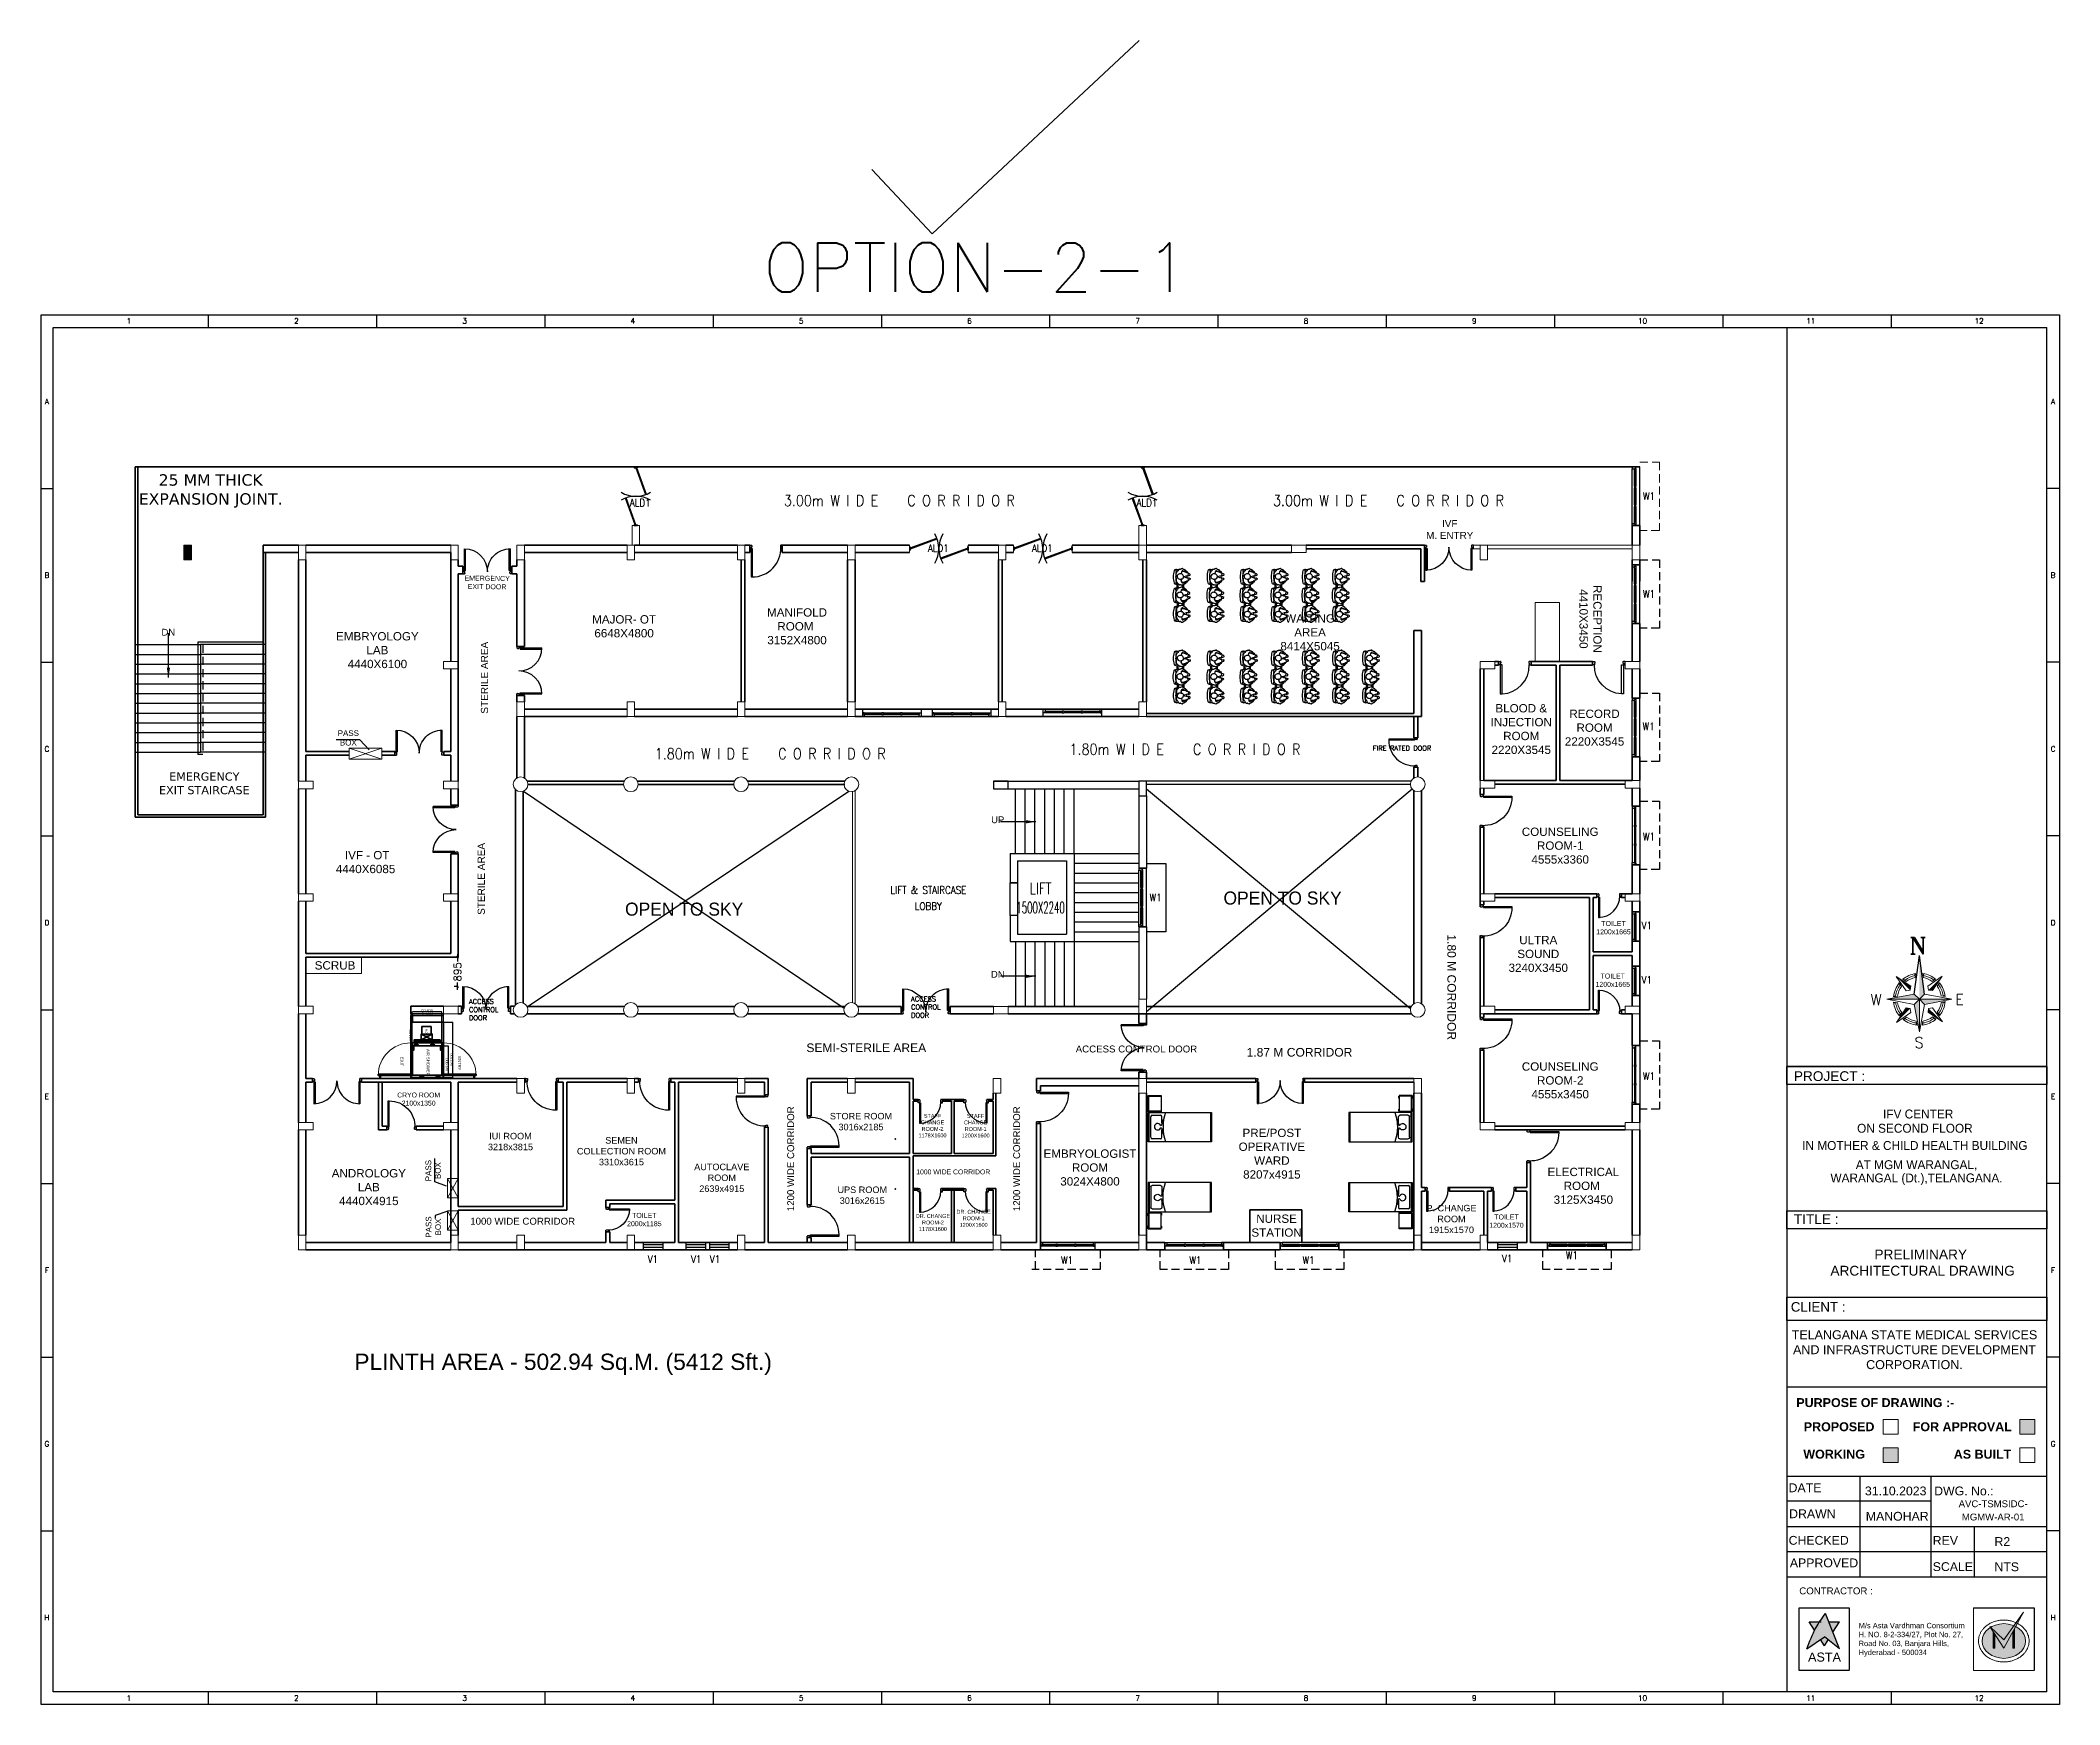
# Model space of a CAD drawing. Extents: x 2733443 to 3206532, y -1516114 to -1264405.
# Drawn here: x 2982526 to 3044472, y -1389320 to -1338265 of the extents above; entities that cross this region are included whole.
import ezdxf
from ezdxf.enums import TextEntityAlignment as Align

# ---------------------------------------------------------------- set-up
doc = ezdxf.new("R2010")
doc.units = 0
doc.header["$MEASUREMENT"] = 0
for name, pattern in [('1', [0, 0, 0]), ('DASHED', [0.75, 0.5, -0.25]), ('HIDDEN', [0.375, 0.25, -0.125])]:
    doc.linetypes.add(name, pattern=pattern)
doc.layers.get('0').update_dxf_attribs({"color": 250, "linetype": '1'})
for name, color, linetype, lineweight in [('0.0', 8, 'Continuous', 0), ('AIR SHOWER', 7, 'Continuous', 35), ('Column', 162, 'Continuous', 13), ('formate text', 8, 'Continuous', 0), ('WALL', 7, '1', 35), ('WIN', 151, 'Continuous', 9), ('windows', 4, 'Continuous', 0)]:
    doc.layers.add(name, color=color, linetype=linetype, lineweight=lineweight)
for name, color, linetype in [('ALD1', 7, 'Continuous'), ('Chajja', 7, 'DASHED'), ('DOOR', 40, 'Continuous'), ('FUR', 33, 'Continuous'), ('FURN', 31, 'Continuous'), ('furniture', 33, 'Continuous'), ('HS', 251, '1'), ('Plan', 44, 'Continuous'), ('Railing', 34, '1'), ('stairscas', 7, 'Continuous'), ('TEXT', 5, '1'), ('TITLE', 7, 'Continuous'), ('V1', 7, 'Continuous'), ('Ventilator', 161, '1'), ('W1', 7, 'Continuous'), ('walls', 1, 'Continuous')]:
    doc.layers.add(name, color=color, linetype=linetype)
doc.styles.add('ARI', font='arial.ttf')
doc.styles.add('ARIAL', font='arial.ttf')
doc.styles.add('FORMATE', font='arialbd.ttf')
doc.styles.add('MSK', font='g13f12w.shx')
doc.styles.add('ROMANS', font='romans.shx')
doc.styles.add('RT', font='romant.shx')
doc.styles.add('style3', font='arialbd.ttf')
doc.dimstyles.new('BIGDFD', dxfattribs={"dimtxt": 8, "dimasz": 4, "dimexe": 1, "dimexo": 2, "dimtad": 1, "dimlfac": 10, "dimtxsty": 'Standard', "dimcen": 2.5, "dimclrd": 5, "dimclre": 3, "dimclrt": 1, "dimadec": 0, "dimazin": 0, "dimtfac": 1, "dimtmove": 0, "dimatfit": 3, "dimfxl": 1, "dimarcsym": 0})
doc.dimstyles.new('BIGDFD$0', dxfattribs={"dimtxt": 8, "dimasz": 4, "dimexe": 1, "dimexo": 2, "dimtad": 1, "dimlfac": 10, "dimtxsty": 'Standard', "dimcen": 2.5, "dimclrd": 5, "dimclre": 3, "dimclrt": 1, "dimadec": 0, "dimazin": 0, "dimtfac": 1, "dimtmove": 0, "dimatfit": 3, "dimfxl": 1, "dimarcsym": 0})
doc.dimstyles.new('MM', dxfattribs={"dimscale": 0, "dimtxt": 230, "dimasz": 60, "dimexe": 100, "dimexo": 0.0625, "dimgap": 25, "dimtad": 0, "dimdec": 0, "dimzin": 0, "dimdsep": 46, "dimtxsty": 'ROMANS', "dimblk": 'OBLIQUE', "dimcen": 0.09, "dimdle": 100, "dimclrd": 5, "dimclre": 5, "dimclrt": 6, "dimadec": 0, "dimazin": 0, "dimtfac": 1, "dimtdec": 0, "dimtofl": 0, "dimtmove": 1, "dimatfit": 3, "dimfxl": 1, "dimfrac": 2, "dimtolj": 1, "dimtzin": 0, "dimarcsym": 0})
doc.dimstyles.new('TEXT', dxfattribs={"dimscale": 0, "dimtxt": 500, "dimasz": 100, "dimexe": 75, "dimexo": 100, "dimgap": 50, "dimtad": 0, "dimdec": 0, "dimzin": 0, "dimdsep": 46, "dimtxsty": 'ARIAL', "dimblk": 'OBLIQUE', "dimcen": 0.09, "dimdle": 100, "dimclrd": 256, "dimclre": 256, "dimclrt": 6, "dimadec": 0, "dimazin": 0, "dimtfac": 1, "dimtdec": 0, "dimtofl": 0, "dimtmove": 2, "dimatfit": 3, "dimfxl": 1, "dimfrac": 2, "dimtolj": 1, "dimtzin": 0, "dimarcsym": 0})

msp = doc.modelspace()

# ---------------------------------------------------------------- texts
at = {"layer": 'AIR SHOWER'}
for s, height, p in [('CONTROLS', 45.7466, (2993837.6698, -1368596.7602)), ('BLOWER', 45.7466, (2994347.1938, -1368599.2002)), ('EXIT', 91.4932, (2993572.9312, -1369453.1757)), ('AIR SHOWER', 91.4932, (2994373.418, -1369208.6565)), ('ENTRY', 91.4932, (2995337.3419, -1369434.0927))]:
    msp.add_text(s, height=height, rotation=270, dxfattribs=at).set_placement(p)
at = {"layer": 'ALD1', "color": 251, "lineweight": 5, "style": 'ROMANS', "width": 0.85}
for p in [(3000926.6961, -1352563.5672), (3016475.2717, -1352563.5672), (3010071.479, -1353960.3171), (3013261.7906, -1353960.3171), (3013261.7906, -1353960.3171)]:
    msp.add_text('ALD1', height=230, dxfattribs=at).set_placement(p, align=Align.CENTER)
at = {"layer": 'formate text', "color": 7, "lineweight": 15, "ltscale": 100, "style": 'style3'}
msp.add_text('PURPOSE OF DRAWING :-', height=273.914679, dxfattribs=at).set_placement((3036394.4231, -1380192.1383, -173.1206))
at = {"layer": 'formate text', "color": 7, "lineweight": 15, "style": 'FORMATE'}
for s, height, p in [('PROPOSED ', 273.91468, (3038897.6608, -1380932.8181, -173.1206)), ('FOR APPROVAL', 273.914679, (3043005.5448, -1380932.8181, -173.1206)), ('WORKING', 273.91468, (3038500.4254, -1381774.4752, -173.1206)), ('AS BUILT', 273.91468, (3042988.762, -1381774.4752, -173.1206))]:
    msp.add_text(s, height=height, dxfattribs=at).set_placement(p, align=Align.RIGHT)
at = {"layer": 'stairscas', "color": 251, "linetype": 'Continuous', "style": 'ARI'}
msp.add_text('DN', height=208.08, dxfattribs=at).set_placement((2986451.1241, -1356524.7177), align=Align.CENTER)
at = {"layer": 'stairscas', "color": 251, "ltscale": 500, "style": 'ARI'}
for s, p in [('UP', (3011895.4825, -1362278.9141)), ('DN', (3011895.4825, -1367019.9115))]:
    msp.add_text(s, height=208.08, dxfattribs=at).set_placement(p, align=Align.CENTER)
at = {"layer": 'stairscas', "color": 251, "ltscale": 500, "width": 0.85}
for s, style, p in [('LIFT & STAIRCASE', 'RT', (3009767.5055, -1364445.8155)), ('W1', 'ROMANS', (3016739.9225, -1364674.4567)), ('LOBBY', 'RT', (3009767.5055, -1364939.2944))]:
    msp.add_text(s, height=230, dxfattribs=dict(at, style=style)).set_placement(p, align=Align.CENTER)
at = {"layer": 'stairscas', "color": 251, "ltscale": 500, "attachment_point": 8}
for s, insert, char_height, width, style in [('{\\W0.75;LIFT\\P\\W0.55;1500X2240}', (3013208.7739, -1365044.6064), 350, 1732.234699, 'ROMANS'), ('OPEN TO SKY', (3020634.2178, -1364781.7117), 400, 8187.231718, 'MSK'), ('OPEN TO SKY', (3002275.3514, -1365122.4977), 400, 8187.231718, 'MSK')]:
    msp.add_mtext(s, dxfattribs=dict(at, insert=insert, char_height=char_height, width=width, style=style))
at = {"layer": 'TEXT', "linetype": 'Continuous', "lineweight": 5, "style": 'RT', "width": 0.85}
for p in [(3008877.9438, -1352549.2088), (3008877.9438, -1352549.2088), (3023882.5716, -1352549.2088), (3023882.5716, -1352549.2088)]:
    msp.add_text('3.00m W I D E   C O R R I D O R', height=336.6, dxfattribs=at).set_placement(p, align=Align.CENTER)
at = {"layer": 'TEXT', "linetype": 'Continuous', "style": 'RT', "width": 0.85}
for p in [(3004915.8684, -1360316.6), (3017641.1903, -1360180.3442)]:
    msp.add_text('1.80m W I D E   C O R R I D O R', height=336.6, dxfattribs=at).set_placement(p, align=Align.CENTER)
at = {"layer": 'TEXT', "color": 7, "style": 'RT'}
for s, p in [('W', (3038676.6259, -1367858.489)), ('E', (3041267.1182, -1367850.5671)), ('S', (3040019.2079, -1369178.2238))]:
    msp.add_text(s, height=329.2738, dxfattribs=at).set_placement(p)
at = {"layer": 'TEXT', "style": 'ARIAL'}
for s, height, p in [('ACCESS CONTROL DOOR', 212.5, (3016151.1318, -1369377.1499)), ('1000 WIDE CORRIDOR', 150, (3010529.794, -1373097.6389)), ('1000 WIDE CORRIDOR', 212.5, (2997320.9295, -1374660.6736))]:
    msp.add_text(s, height=height, dxfattribs=at).set_placement(p, align=Align.BOTTOM_CENTER)
for p in [(3005713.1592, -1372574.5907), (3012645.4419, -1372574.5907)]:
    msp.add_text('1200 WIDE CORRIDOR', height=212.5, rotation=90, dxfattribs=at).set_placement(p, align=Align.BOTTOM_CENTER)
at = {"layer": 'TEXT', "lineweight": 5, "insert": (2987749.3677, -1352604.1758), "char_height": 350, "width": 5877.751546, "attachment_point": 8, "style": 'MSK'}
msp.add_mtext('{\\fVerdana|b0|i0|c0|p34;25 MM THICK EXPANSION JOINT.}', dxfattribs=at)
at = {"layer": 'TEXT'}
for s, insert, char_height, width, attachment_point, style in [('IVF\\PM. ENTRY', (3025761.6971, -1353269.5468), 216.75, 1950.59307, 5, 'ARIAL'), ('MAJOR- OT\\P6648X4800', (3000432.4097, -1356241.0999), 255, 2454.157572, 5, 'ARIAL'), ('MANIFOLD ROOM  3152X4800', (3005737.8353, -1356241.0999), 255, 2454.157572, 5, 'ARIAL'), ('WAITING AREA 8414X5045', (3021476.9571, -1356426.8159), 255, 2454.157572, 5, 'ARIAL'), ('EMBRYOLOGY\\PLAB\\P4440X6100', (2992865.1657, -1356972.3655), 255, 4308.959529, 5, 'ARIAL'), ('BLOOD & INJECTION ROOM 2220X3545', (3027955.6727, -1359393.2732), 255, 2294.815376, 5, 'ARIAL'), ('RECORD\\PROOM 2220X3545', (3030204.1829, -1359349.9879), 255, 2294.815376, 5, 'ARIAL'), ('{\\fVerdana|b0|i0|c0|p34;EMERGENCY\\PEXIT STAIRCASE}', (2987554.7165, -1361395.0704), 250, 3566.071851, 8, 'MSK'), ('COUNSELING\\PROOM-1\\P4555x3360', (3029150.8012, -1362969.391), 255, 2454.157572, 5, 'ARIAL'), (' IVF - OT\\P4440X6085', (2992501.4561, -1363474.391), 255, 2454.157572, 5, 'ARIAL'), ('TOILET\\P1200x1665', (3030785.9653, -1365485.6301), 153, 1626.955662, 5, 'ARIAL'), ('ULTRA SOUND\\P3240X3450', (3028477.8401, -1366292.2494), 255, 2065.816508, 5, 'ARIAL'), ('SCRUB', (2991564.7202, -1366643.9363), 255, 1342.043575, 5, 'ARIAL'), ('TOILET\\P1200x1665', (3030763.1809, -1367098.0211), 153, 1626.955662, 5, 'ARIAL'), ('COUNSELING\\PROOM-2\\P4555x3450', (3029150.8012, -1370171.4695), 255, 2454.157572, 5, 'ARIAL'), ('CRYO ROOM 2100x1350', (2994129.9881, -1370744.3874), 150, 2091.40159, 5, 'ARIAL'), ('STORE ROOM\\P3016x2185', (3007700.178, -1371435.6767), 200, 2061.081547, 5, 'ARIAL'), ('STAFF CHANGE\\PROOM-2\\P1178X1600', (3009894.6099, -1371559.7703), 120, 1089.045933, 5, 'ARIAL'), ('STAFF CHANGE\\PROOM-1\\P1200X1600', (3011216.6848, -1371561.3832), 120, 1082.252715, 5, 'ARIAL'), ('IUI ROOM 3218x3815', (2996947.4779, -1372046.83), 200, 2091.40159, 5, 'ARIAL'), ('SEMEN COLLECTION ROOM 3310x3615', (3000351.2955, -1372343.5078), 200, 2732.422793, 5, 'ARIAL'), ('PRE/POST \\POPERATIVE WARD\\P8207x4915', (3020304.7481, -1372419.9536), 255, 2454.157572, 5, 'ARIAL'), ('AUTOCLAVE\\PROOM\\P2639x4915', (3003429.4894, -1373159.7911), 200, 1382.810368, 5, 'ARIAL'), ('EMBRYOLOGIST\\PROOM\\P3024X4800', (3014724.9222, -1372844.6348), 255, 2714.454664, 5, 'ARIAL'), ('ANDROLOGY LAB 4440X4915', (2992601.1789, -1373446.4235), 255, 2454.157572, 5, 'ARIAL'), ('ELECTRICAL ROOM  3125X3450', (3029860.7305, -1373405.6605), 255, 2454.157572, 5, 'ARIAL'), ('UPS ROOM\\P3016x2615', (3007739.6077, -1373693.6163), 200, 2253.017537, 5, 'ARIAL'), ('TOILET\\P2000x1185', (3001053.1135, -1374440.196), 153, 1626.955662, 5, 'ARIAL'), ('DR. CHANGE\\PROOM-2\\P1178X1600', (3009906.6503, -1374531.0079), 120, 1786.825377, 5, 'ARIAL'), ('DR. CHANGE\\PROOM-1\\P1200X1600', (3011156.063, -1374401.9066), 120, 1786.825377, 5, 'ARIAL'), ('NURSE STATION', (3020449.2035, -1374627.5777), 255, 2454.157572, 5, 'ARIAL'), ('P. CHANGE ROOM\\P1915x1570', (3025814.4943, -1374423.2102), 200, 1987.373182, 5, 'ARIAL'), ('TOILET\\P1200x1570', (3027502.3808, -1374489.1667), 153, 1626.955662, 5, 'ARIAL'), ('PLINTH AREA - 502.94 Sq.M. (5412 Sft.)', (2998561.7722, -1378878.6348), 500, 16142.689333, 5, 'ARIAL')]:
    msp.add_mtext(s, dxfattribs=dict(at, insert=insert, char_height=char_height, width=width, attachment_point=attachment_point, style=style))
at = {"layer": 'TEXT', "insert": (3030078.9663, -1356013.4473), "char_height": 255, "width": 2294.815376, "attachment_point": 5, "rotation": 270, "style": 'ARIAL'}
msp.add_mtext('RECEPTION\\P4410X3450', dxfattribs=at)
at = {"layer": 'TEXT', "linetype": 'Continuous', "insert": (2991972.6243, -1359664.5236, -101230.7692), "char_height": 175, "width": 1149.249659, "attachment_point": 5, "style": 'ARIAL'}
msp.add_mtext('PASS BOX', dxfattribs=at)
msp.add_mtext('PASS BOX', dxfattribs=at)
at = {"layer": 'TEXT', "char_height": 150, "attachment_point": 1, "style": 'ROMANS'}
for s, width, insert in [('FIRE RATED DOOR', 2226.227209, (3023402.1355, -1359902.1624)), ('ACCESS CONTROL DOOR', 1212.859684, (2995673.2842, -1367675.7673)), ('ACCESS CONTROL DOOR', 1212.859684, (3009236.8983, -1367596.4022))]:
    msp.add_mtext_dynamic_manual_height_columns(s, width=width, gutter_width=1000, heights=[0], dxfattribs=dict(at, insert=insert))
at = {"layer": 'TEXT', "linetype": 'Continuous', "char_height": 175, "width": 1149.249659, "attachment_point": 5, "rotation": 90, "style": 'ARIAL'}
for insert in [(2994574.0097, -1372937.8745, -101230.7692), (2994581.1624, -1374668.3883, -101230.7692)]:
    msp.add_mtext('PASS BOX', dxfattribs=dict(at, insert=insert))
at = {"layer": 'TITLE', "color": 5, "style": 'RT'}
msp.add_text('N', height=519.3415, dxfattribs=at).set_placement((3039861.9316, -1366303.017))
at = {"layer": 'TITLE', "color": 7, "style": 'ARIAL'}
for s, height, p in [('PROJECT :', 300, (3036318.1099, -1370189.8036)), ('TITLE :', 300, (3036318.1099, -1374575.4803)), ('CLIENT :', 291.90184, (3036224.8732, -1377264.214)), ('31.10.2023', 270, (3038498.8663, -1382900.5535)), ('DWG. No.:', 270, (3040623.2874, -1382900.591)), ('MANOHAR', 270, (3038525.9905, -1383677.5678)), ('REV', 270, (3040578.2444, -1384418.4981)), ('R2', 270, (3042472.8335, -1384452.6139)), ('SCALE', 270, (3040578.2444, -1385222.6107)), ('NTS', 270, (3042472.8335, -1385227.3162))]:
    msp.add_text(s, height=height, dxfattribs=at).set_placement(p)
at = {"layer": 'TITLE', "color": 7, "style": 'ARIAL', "width": 0.95}
for s, p in [(' IFV CENTER', (3040081.5657, -1371338.1012, 36.7234)), ('IN MOTHER & CHILD HEALTH BUILDING ', (3040081.5657, -1372304.4105, 36.7234)), ('ON SECOND FLOOR ', (3040081.5657, -1371775.9091, 36.7234)), ('AT MGM WARANGAL,', (3040081.5657, -1372893.2874, 36.7234)), ('WARANGAL (Dt.),TELANGANA.', (3040081.5657, -1373300.6187, 36.7234))]:
    msp.add_text(s, height=273.316355, rotation=0.000049185, dxfattribs=at).set_placement(p, align=Align.CENTER)
at = {"layer": 'TITLE', "color": 7, "style": 'ARIAL'}
for s, p in [('DATE', (3036659.8493, -1382668.9413)), ('DRAWN ', (3036939.0646, -1383466.0133)), ('CHECKED', (3037080.3983, -1384280.8403)), ('APPROVED', (3037243.6195, -1384971.5857))]:
    msp.add_text(s, height=270, dxfattribs=at).set_placement(p, align=Align.MIDDLE_CENTER)
for s, height, p in [('AVC-TSMSIDC-', 209.832616, (3042432.6512, -1383263.535)), ('MGMW-AR-01', 209.83262, (3042432.6512, -1383670.123))]:
    msp.add_text(s, height=height, dxfattribs=at).set_placement(p, align=Align.CENTER)
at = {"layer": 'TITLE', "color": 7, "insert": (3040210.5843, -1375358.8557), "char_height": 300, "width": 7456.894454, "attachment_point": 2, "rotation": 0.000049185, "style": 'ARIAL'}
msp.add_mtext('PRELIMINARY\\P ARCHITECTURAL DRAWING', dxfattribs=at)
at = {"layer": 'TITLE', "color": 18, "true_color": 0x000000, "insert": (3040018.7834, -1377836.2235), "char_height": 275, "width": 7820.810597, "attachment_point": 2, "style": 'ARIAL'}
msp.add_mtext('{\\fArial|b0|i0|c0|p34;TELANGANA STATE MEDICAL SERVICES AND INFRASTRUCTURE DEVELOPMENT CORPORATION.}', dxfattribs=at)
at = {"layer": 'V1', "color": 7, "style": 'ROMANS', "width": 0.85}
for p in [(3031807.1824, -1365531.8714), (3031807.1824, -1367199.3714), (3001317.3587, -1375768.7979), (3002645.3372, -1375768.7979), (3003222.0994, -1375768.7979), (3027524.5938, -1375747.7024)]:
    msp.add_text('V1', height=230, dxfattribs=at).set_placement(p, align=Align.CENTER)
at = {"layer": 'W1', "color": 251, "lineweight": 5, "style": 'ROMANS', "width": 0.85}
msp.add_text('W1', height=230, dxfattribs=at).set_placement((3031876.515, -1352361.9567), align=Align.CENTER)
at = {"layer": 'W1', "color": 7, "style": 'ROMANS', "width": 0.85}
for p in [(3031876.515, -1355361.9567), (3031863.9611, -1359424.2331), (3031875.0456, -1362806.17), (3031875.0456, -1370157.6611), (3014023.0385, -1375799.1918), (3017960.248, -1375799.1918), (3021427.6532, -1375799.1918), (3029507.4361, -1375651.6408)]:
    msp.add_text('W1', height=230, dxfattribs=at).set_placement(p, align=Align.CENTER)
at = {"layer": 'WALL', "insert": (3004695.4278, -1344475.7141), "char_height": 1500, "attachment_point": 1, "style": 'ROMANS'}
msp.add_mtext_dynamic_manual_height_columns('OPTION-2-1', width=44096.468564, gutter_width=1000, heights=[0], dxfattribs=at)
at = {"layer": 'WALL', "color": 7, "linetype": 'Continuous', "attachment_point": 5, "style": 'ARIAL'}
for s, insert, char_height, width, rotation in [(' EMERGENCY\\P EXIT DOOR', (2996201.0177, -1354896.3687), 154.28952, 1944.7887, 359.43793), ('\\pxt17; STERILE AREA', (2996151.2827, -1357860.6862), 220.4136, 2733.297639, 90), ('\\pxt17; STERILE AREA', (2996051.8548, -1364031.9504), 220.4136, 2733.297639, 90), ('\\pxt17; 1.80 M CORRIDOR ', (3025818.0938, -1367261.0721), 264.49632, 5098.697886, 270)]:
    msp.add_mtext(s, dxfattribs=dict(at, insert=insert, char_height=char_height, width=width, rotation=rotation))
at = {"layer": 'WALL', "color": 7, "linetype": 'Continuous', "char_height": 264.49632, "width": 5098.697886, "attachment_point": 5, "style": 'ARIAL'}
for s, insert in [('\\pxt17; SEMI-STERILE AREA', (3007810.9904, -1369171.655)), ('\\pxt17;1.87 M CORRIDOR ', (3021152.5179, -1369309.3556))]:
    msp.add_mtext(s, dxfattribs=dict(at, insert=insert))

# ---------------------------------------------------------------- blocks, each defined once
blk = doc.blocks.new('21500')
at = {"layer": 'DOOR'}
for p, q in [((45, 100), (45, 770)), ((45, 770), (80, 770)), ((80, 100), (80, 770)), ((1420, 100), (1420, 770)), ((1455, 770), (1420, 770)), ((1455, 100), (1455, 770)), ((45, 100), (80, 100)), ((45, 0), (45, 2.5)), ((60, 15), (57.5, 15)), ((1455, 100), (1420, 100)), ((1440, 15), (1442.5, 15)), ((1455, 0), (1455, 2.5))]:
    blk.add_line(p, q, dxfattribs=at)
for points in [[(60, 65), (45, 65), (45, 100), (0, 100), (0, 0), (45, 0)], [(60, 15), (60, 65)], [(1440, 65), (1455, 65), (1455, 100), (1500, 100), (1500, 0), (1455, 0)], [(1440, 15), (1440, 65)]]:
    blk.add_lwpolyline(points, dxfattribs=at)
at = {"layer": 'DOOR', "color": 145}
for centre, start, end in [((45, 65), 0, 90), ((1455, 65), 90, 180)]:
    blk.add_arc(centre, 705, start, end, dxfattribs=at)
at = {"layer": 'DOOR'}
for centre, start, end in [((45, 15), 270, 0), ((1455, 15), 180, 270)]:
    blk.add_arc(centre, 12.5, start, end, dxfattribs=at)
blk = doc.blocks.new('_Oblique')
at = {"color": 0, "linetype": 'ByBlock', "lineweight": -2}
blk.add_line((-0.5, -0.5), (0.5, 0.5), dxfattribs=at)
blk = doc.blocks.new('6w')
at = {"layer": 'Plan'}
for p, q in [((-36, 9.2), (-36, 0)), ((36, 9.2), (36, 0))]:
    blk.add_line(p, q, dxfattribs=at)
at = {"layer": 'Plan', "color": 143}
for p, q in [((-36, 9.2), (36, 9.2)), ((-33.5, 2.5), (-12.5, 2.5)), ((-33.5, 0), (33.5, 0)), ((-31, 4), (-31.5, 4)), ((-31.5, 3.3), (-31.5, 4)), ((-31.5, 3.6), (-12.5, 3.6)), ((-31.5, 3.3), (-31, 3.3)), ((-31, 4.5), (-31, 4)), ((-31, 2.5), (-31, 3.3)), ((-10.5, 3.6), (10.5, 3.6)), ((-10.5, 2.5), (10.5, 2.5)), ((34, 4.5), (12.5, 4.5)), ((12.5, 3.6), (31.5, 3.6)), ((12.5, 2.5), (33.5, 2.5)), ((31, 4.5), (31, 4)), ((31, 4), (31.5, 4)), ((31.5, 3.3), (31, 3.3)), ((31, 2.5), (31, 3.3)), ((31.5, 4), (31.5, 3.3))]:
    blk.add_line(p, q, dxfattribs=at)
at = {"layer": 'Plan', "color": 40}
for p, q in [((-12.5, 2.5), (-12.5, 4.5)), ((-12.5, 4.5), (-10.5, 4.5)), ((-10.5, 2.5), (-12.5, 2.5)), ((-10.5, 2.5), (-10.5, 4.5)), ((10.5, 4.5), (12.5, 4.5)), ((10.5, 2.5), (10.5, 4.5)), ((12.5, 2.5), (10.5, 2.5)), ((12.5, 2.5), (12.5, 4.5))]:
    blk.add_line(p, q, dxfattribs=at)
for points in [[(-34, 4.5), (-36, 4.5), (-36, 0), (-33.5, 0), (-33.5, 2.5), (-34, 2.5), (-34, 4.5)], [(34, 4.5), (36, 4.5), (36, 0), (33.5, 0), (33.5, 2.5), (34, 2.5), (34, 4.5)]]:
    blk.add_lwpolyline(points, close=True, dxfattribs=at)
at = {"layer": 'Plan', "color": 143}
for points in [[(-12.5, 4.5), (-34, 4.5)], [(10.5, 4.5), (-10.5, 4.5)]]:
    blk.add_lwpolyline(points, dxfattribs=at)
blk = doc.blocks.new('Z$W@#5624')
at = {"layer": 'DOOR'}
for p, q in [((19, 470), (840, 769)), ((28, 446), (849, 745)), ((188, 518), (680, 697)), ((676, 709), (685, 685)), ((0, 400), (0, 499)), ((0, 499), (25, 499)), ((0, 400), (25, 400)), ((19, 470), (28, 446)), ((25, 400), (25, 499)), ((183, 529), (192, 506)), ((1770, 453), (949, 154)), ((1779, 429), (957, 130)), ((1113, 214), (1122, 190)), ((1610, 381), (1117, 202)), ((1614, 369), (1606, 393)), ((1779, 429), (1770, 453)), ((1798, 499), (1773, 499)), ((1773, 400), (1773, 499)), ((1798, 400), (1773, 400)), ((1798, 400), (1798, 499))]:
    blk.add_line(p, q, dxfattribs=at)
at = {"layer": 'DOOR', "color": 145}
for centre, start_param, end_param in [((0, 449), 2.617994, 3.665191), ((1798, 449), -0.523599, 0.523599)]:
    blk.add_ellipse(centre, major_axis=(-899, 0), ratio=1, start_param=start_param, end_param=end_param, dxfattribs=at)
blk = doc.blocks.new('A$C772B36EA')
at = {"layer": 'TITLE', "color": 5}
for p in [(-343, 338), (338, 343)]:
    blk.add_line(p, (0, 2877), dxfattribs=at)
at = {"layer": 'TITLE', "color": 8, "lineweight": 5}
for p, q in [((-566, 858), (-1516, 1493)), ((-866, 553), (-1516, 1493)), ((-287, 1418), (-252, 1683)), ((-287, 1418), (-252, 1683)), ((270, 1421), (233, 1686)), ((270, 1421), (233, 1686)), ((270, 1421), (233, 1686)), ((553, 866), (1493, 1516)), ((858, 566), (1493, 1516)), ((-343, 338), (-2128, 0)), ((-2128, 0), (0, 0)), ((0, 0), (-2128, 0)), ((-338, -343), (-2128, 0)), ((-1432, 209), (-1695, 156)), ((-1173, 847), (-1326, 1068)), ((-865, 1160), (-1088, 1309)), ((-606, 597), (-866, 553)), ((-606, 597), (-566, 858)), ((0, 0), (-343, 338)), ((-343, 338), (0, 0)), ((-338, -343), (0, 0)), ((0, 0), (-338, -343)), ((0, 0), (338, 343)), ((338, 343), (0, 0)), ((0, 0), (343, -338)), ((343, -338), (0, 0)), ((0, 0), (0, -2128)), ((0, -2128), (0, 0)), ((0, 0), (2128, 0)), ((2128, 0), (0, 0)), ((338, 343), (2128, 0)), ((343, -338), (2128, 0)), ((597, 606), (553, 866)), ((597, 606), (858, 566)), ((847, 1173), (1068, 1326)), ((1160, 865), (1309, 1088)), ((1428, 230), (1692, 182)), ((-1428, -230), (-1692, -182)), ((-858, -566), (-1493, -1516)), ((-553, -866), (-1493, -1516)), ((-1160, -865), (-1309, -1088)), ((-847, -1173), (-1068, -1326)), ((-597, -606), (-858, -566)), ((-597, -606), (-553, -866)), ((-338, -343), (0, -2128)), ((343, -338), (0, -2128)), ((606, -597), (566, -858)), ((566, -858), (1516, -1493)), ((606, -597), (866, -553)), ((865, -1160), (1088, -1309)), ((866, -553), (1516, -1493)), ((1173, -847), (1326, -1068)), ((1432, -209), (1695, -156)), ((-209, -1432), (-156, -1695)), ((230, -1428), (182, -1692))]:
    blk.add_line(p, q, dxfattribs=at)
for radius, start, end in [(1702, 98.52692, 129.72625), (1575, 99.85136, 126.70773), (1447, 101.42181, 126.70773), (1702, 51.14269, 82.1348), (1575, 54.16121, 80.81434), (1447, 54.16121, 79.24868), (1702, 141.14269, 174.72625), (1575, 144.16121, 171.70773), (1447, 144.16121, 171.70773), (1447, 9.16121, 36.70773), (1575, 9.16121, 36.70773), (1702, 6.14269, 39.72625), (1702, 186.14269, 219.72625), (1575, 189.16121, 216.70773), (1447, 189.16121, 216.70773), (1702, 231.14269, 264.72625), (1575, 234.16121, 261.70773), (1447, 234.16121, 261.70773), (1702, 276.14269, 309.72625), (1447, 279.1612, 306.70773), (1575, 279.1612, 306.70773), (1447, 324.16121, 351.70773), (1575, 324.16121, 351.70773), (1702, 321.14269, 354.72625)]:
    blk.add_arc((0, 0), radius, start, end, dxfattribs=at)
at = {"layer": 'TITLE', "color": 5}
blk.add_solid([(0, 2877), (338, 343), (0, 0)], dxfattribs=at)
at = {"layer": 'TITLE', "color": 8, "lineweight": 5}
for points in [[(-1516, 1493), (-566, 858), (-606, 597)], [(-1088, 1309), (-1017, 1365), (-865, 1160)], [(-252, 1683), (-340, 1668), (-287, 1418)], [(233, 1686), (320, 1672), (270, 1421)], [(1493, 1516), (858, 566), (597, 606)], [(1068, 1326), (997, 1380), (847, 1173)], [(-2128, 0), (-343, 338), (0, 0)], [(-1684, 245), (-1695, 156), (-1432, 209)], [(-1326, 1068), (-1380, 997), (-1173, 847)], [(0, -2128), (-338, -343), (0, 0)], [(2128, 0), (343, -338), (0, 0)], [(1309, 1088), (1365, 1017), (1160, 865)], [(1680, 271), (1692, 182), (1428, 230)], [(-1680, -271), (-1692, -182), (-1428, -230)], [(-1493, -1516), (-858, -566), (-597, -606)], [(-1309, -1088), (-1365, -1017), (-1160, -865)], [(-1068, -1326), (-997, -1380), (-847, -1173)], [(1516, -1493), (566, -858), (606, -597)], [(1088, -1309), (1017, -1365), (865, -1160)], [(1326, -1068), (1380, -997), (1173, -847)], [(1684, -245), (1695, -156), (1432, -209)], [(-245, -1684), (-156, -1695), (-209, -1432)], [(271, -1680), (182, -1692), (230, -1428)]]:
    blk.add_solid(points, dxfattribs=at)
blk = doc.blocks.new('A$C1BA14061')
at = {"layer": 'TITLE', "color": 7}
for p, q in [((0, 0), (203982, 0)), ((0, -140464), (0, 0)), ((16920, -1290), (16920, 0)), ((33925, -1290), (33925, 0)), ((50931, -1290), (50931, 0)), ((67937, -1290), (67937, 0)), ((84942, -1290), (84942, 0)), ((101948, -1290), (101948, 0)), ((118954, -1290), (118954, 0)), ((135959, -1290), (135959, 0)), ((152965, -1290), (152965, 0)), ((169971, -1290), (169971, 0)), ((186976, -1290), (186976, 0)), ((203982, 0), (203982, -140464)), ((203982, -17558), (202692, -17558)), ((203982, -35116), (202692, -35116)), ((203982, -52674), (202692, -52674)), ((203982, -70232), (202692, -70232)), ((203982, -87790), (202692, -87790)), ((203982, -105348), (202692, -105348)), ((203982, -122906), (202692, -122906)), ((203982, -140464), (0, -140464))]:
    blk.add_line(p, q, dxfattribs=at)
at = {"layer": 'TITLE'}
for p, q in [((1204, -1290), (202692, -1290)), ((1204, -139174), (1204, -1290)), ((202692, -139174), (202692, -1290)), ((202692, -139174), (1204, -139174))]:
    blk.add_line(p, q, dxfattribs=at)
at = {"layer": 'TITLE', "color": 0}
for p, q in [((-86, -17558), (1204, -17558)), ((-86, -35116), (1204, -35116)), ((-86, -52674), (1204, -52674)), ((-86, -70232), (1204, -70232)), ((0, -87790), (1204, -87790)), ((-86, -105348), (1204, -105348)), ((-86, -122906), (1204, -122906)), ((16920, -140464), (16920, -139174)), ((33925, -140464), (33925, -139174)), ((50931, -140464), (50931, -139174)), ((67937, -140464), (67937, -139174)), ((84942, -140464), (84942, -139174)), ((101948, -140464), (101948, -139174)), ((118954, -140464), (118954, -139174)), ((135959, -140464), (135959, -139174)), ((152965, -140464), (152965, -139174)), ((169971, -140464), (169971, -139174)), ((186976, -140464), (186976, -139174))]:
    blk.add_line(p, q, dxfattribs=at)
at = {"layer": 'TITLE', "color": 7, "style": 'ROMANS', "width": 1}
for s, height, p in [('1', 535, (8852, -626)), ('2', 535, (25785, -626)), ('3', 535, (42791, -626)), ('4', 535, (59796, -626)), ('5', 535, (76802, -626)), ('6', 535, (93808, -626)), ('7', 535, (110813, -626)), ('8', 535, (127819, -626)), ('9', 535, (144825, -626)), ('10', 534.7, (161831, -626)), ('11', 534.7, (178836, -626)), ('12', 534.7, (195842, -626)), ('A', 535, (203324, -8765)), ('B', 535, (203324, -26323)), ('C', 535, (203324, -43881)), ('D', 535, (203324, -61439)), ('E', 535, (203324, -78997)), ('F', 535, (203324, -96555)), ('G', 535, (203324, -114113)), ('H', 535, (203324, -131671))]:
    blk.add_text(s, height=height, dxfattribs=at).set_placement(p, align=Align.MIDDLE)
at = {"layer": 'TITLE', "color": 0, "style": 'ROMANS', "width": 1}
for s, height, p in [('A', 535, (573, -8765)), ('B', 535, (573, -26323)), ('C', 535, (573, -43881)), ('D', 535, (573, -61439)), ('E', 535, (573, -78997)), ('F', 535, (573, -96555)), ('G', 535, (573, -114113)), ('H', 535, (573, -131671)), ('1', 535, (8852, -139799)), ('2', 535, (25785, -139799)), ('3', 535, (42791, -139799)), ('4', 535, (59796, -139799)), ('5', 535, (76802, -139799)), ('6', 535, (93808, -139799)), ('7', 535, (110813, -139799)), ('8', 535, (127819, -139799)), ('9', 535, (144825, -139799)), ('10', 534.7, (161831, -139799)), ('11', 534.7, (178836, -139799)), ('12', 534.7, (195842, -139799))]:
    blk.add_text(s, height=height, dxfattribs=at).set_placement(p, align=Align.MIDDLE)
blk = doc.blocks.new('A$C19B8274B')
at = {"layer": 'DOOR'}
for p, q in [((-45, 925), (-80, 925)), ((-80, 50), (-80, 925)), ((-45, 50), (-45, 925)), ((-45, 50), (-80, 50)), ((-955, -50), (-955, -47.5)), ((-940, -35), (-942.5, -35)), ((-60, -35), (-57.5, -35)), ((-45, -50), (-45, -47.5))]:
    blk.add_line(p, q, dxfattribs=at)
for points in [[(-940, 15), (-955, 15), (-955, 50), (-1000, 50), (-1000, -50), (-955, -50)], [(-940, -35), (-940, 15)], [(-60, 15), (-45, 15), (-45, 50), (0, 50), (0, -50), (-45, -50)], [(-60, -35), (-60, 15)]]:
    blk.add_lwpolyline(points, dxfattribs=at)
at = {"layer": 'DOOR', "color": 145}
blk.add_arc((-80, 50), 875, 90, 182.292443, dxfattribs=at)
at = {"layer": 'DOOR'}
for centre, start, end in [((-955, -35), 270, 0), ((-45, -35), 180, 270)]:
    blk.add_arc(centre, 12.5, start, end, dxfattribs=at)
blk = doc.blocks.new('A$C5E6D2A54')
at = {"layer": 'furniture'}
for p, q in [((-442, 400), (-1342, 400)), ((-1342, 400), (-1342, -1550)), ((-442, 370), (-1342, 370)), ((-1254, 270), (-1254, 22)), ((-580, 319), (-1205, 319)), ((-531, 22), (-531, 270)), ((-442, -1550), (-442, 400)), ((-1010, -27), (-1205, -27)), ((-580, -27), (-796, -27)), ((-1342, -1520), (-442, -1520)), ((-1342, -1550), (-442, -1550))]:
    blk.add_line(p, q, dxfattribs=at)
at = {"layer": 'furniture', "extrusion": (0, 0, -1)}
for centre, major_axis, ratio, start_param, end_param in [((-1205, 270), (34.8, 34.8), 1, 3.926991, 5.497787), ((-1205, 22), (-34.8, 34.8), 1, 3.926991, 5.497787), ((-903, 107), (99, 0), 0.994805, 2.082243, 7.342535), ((-971, -1), (-3.7, 29), 1, 0.827079, 3.777674), ((-836, -1), (3.5, 29), 1, 2.514084, 5.464678), ((-580, 270), (-34.8, 34.8), 1, 0.785398, 2.356194), ((-580, 22), (34.8, 34.8), 1, 0.785398, 2.356194), ((-892, -1416), (0, 1357), 0.999449, -0.338206, 0.338206), ((-995, -243), (-153, 153), 1, 0.057548, 0.834547), ((-812, -243), (69, 205), 0.993949, -0.370916, 0.370916)]:
    blk.add_ellipse(centre, major_axis=major_axis, ratio=ratio, start_param=start_param, end_param=end_param, dxfattribs=at)
blk = doc.blocks.new('A$C258329DF')
at = {"layer": 'furniture'}
for p, q in [((242, 428), (742, 428)), ((242, 28), (242, 428)), ((742, 28), (242, 28)), ((260, 440), (260, 428)), ((320, 440), (260, 440)), ((260, 16), (260, 28)), ((320, 16), (260, 16)), ((261, 48), (261, 428)), ((722, 48), (261, 48)), ((320, 440), (320, 428)), ((320, 16), (320, 28)), ((661, 440), (661, 428)), ((721, 440), (661, 440)), ((661, 16), (661, 28)), ((721, 16), (661, 16)), ((721, 440), (721, 428)), ((721, 16), (721, 28)), ((722, 428), (722, 48)), ((742, 428), (742, 28))]:
    blk.add_line(p, q, dxfattribs=at)
for centre, start, end in [((290, 354), 71.07536, 108.92464), ((290, 102), 251.07536, 288.92464), ((691, 354), 71.07536, 108.92464), ((691, 102), 251.07536, 288.92464)]:
    blk.add_arc(centre, 91.1, start, end, dxfattribs=at)
blk = doc.blocks.new('A$C45A5314D')
at = {"layer": 'furniture', "ltscale": 0.75, "rotation": 270}
blk.add_blockref('A$C258329DF', (-1978, 1209), dxfattribs=at)
at = {"layer": 'furniture', "color": 233, "xscale": -1, "rotation": 90}
blk.add_blockref('A$C5E6D2A54', (-1550, -892), dxfattribs=at)
blk = doc.blocks.new('750')
at = {"layer": 'DOOR'}
for p, q in [((-50, 705), (-47.5, 705)), ((-35, 690), (-35, 692.5)), ((-50, 45), (-47.5, 45)), ((-35, 60), (-35, 57.5)), ((50, 45), (50, 80)), ((50, 80), (675, 80)), ((50, 45), (675, 45)), ((675, 45), (675, 80))]:
    blk.add_line(p, q, dxfattribs=at)
for points in [[(15, 690), (15, 705), (50, 705), (50, 750), (-50, 750), (-50, 705)], [(-35, 690), (15, 690)], [(15, 60), (15, 45), (50, 45), (50, 0), (-50, 0), (-50, 45)], [(-35, 60), (15, 60)]]:
    blk.add_lwpolyline(points, dxfattribs=at)
for centre, start, end in [((-35, 705), 180, 270), ((-35, 45), 90, 180)]:
    blk.add_arc(centre, 12.5, start, end, dxfattribs=at)
at = {"layer": 'DOOR', "color": 145}
blk.add_arc((15, 45), 660, 0, 90, dxfattribs=at)
blk = doc.blocks.new('A$C7C0069F8')
at = {"layer": 'Plan'}
for p, q in [((230, 900), (0, 900)), ((0, 900), (0, 837)), ((112, 900), (0, 900)), ((0, 837), (62, 837)), ((62, 850), (112, 850)), ((62, 837), (62, 850)), ((112, 850), (112, 900)), ((112, 850), (112, 850)), ((0, 62), (62, 62)), ((0, 0), (0, 62)), ((62, 62), (62, 50)), ((62, 50), (112, 50)), ((112, 50), (112, 50)), ((112, 50), (112, 0)), ((230, 0), (0, 0)), ((112, 0), (0, 0))]:
    blk.add_line(p, q, dxfattribs=at)
at = {"layer": 'Plan', "color": 143}
for p, q in [((0, 62), (0, 837)), ((62, 62), (62, 837)), ((62, 800), (81, 800)), ((81, 812), (81, 800)), ((100, 812), (81, 812)), ((90, 87), (90, 812)), ((100, 800), (100, 812)), ((112, 800), (100, 800)), ((112, 850), (112, 50)), ((230, 0), (230, 900)), ((62, 100), (81, 100)), ((81, 87), (81, 100)), ((81, 87), (100, 87)), ((112, 100), (100, 100)), ((100, 100), (100, 87))]:
    blk.add_line(p, q, dxfattribs=at)
blk = doc.blocks.new('A$C718A0427')
at = {"layer": 'FURN', "color": 8}
for p, q in [((5, 278), (0, 248)), ((3, 235), (66, 144)), ((16, 299), (7, 285)), ((18, 330), (19, 309)), ((33, 419), (33, 357)), ((66, 144), (83, 123)), ((71, 228), (107, 150)), ((119, 419), (76, 385)), ((92, 261), (77, 249)), ((83, 123), (91, 118)), ((170, 271), (92, 261)), ((93, 115), (93, 109)), ((97, 102), (127, 82)), ((107, 150), (112, 136)), ((112, 136), (114, 127)), ((120, 105), (127, 100)), ((123, 93), (120, 105)), ((132, 86), (123, 93)), ((196, 434), (127, 423)), ((131, 101), (127, 111)), ((127, 100), (130, 99)), ((130, 99), (131, 101)), ((221, 433), (196, 434)), ((248, 438), (225, 433)), ((225, 102), (289, 102)), ((314, 425), (248, 438)), ((403, 426), (318, 425)), ((384, 109), (380, 99)), ((390, 93), (382, 86)), ((384, 98), (389, 103)), ((387, 82), (417, 102)), ((389, 103), (394, 107)), ((393, 103), (390, 93)), ((398, 279), (437, 249)), ((407, 150), (402, 136)), ((442, 228), (407, 150)), ((478, 363), (415, 421)), ((420, 109), (421, 115)), ((423, 118), (431, 123)), ((431, 123), (448, 144)), ((448, 144), (511, 235)), ((499, 334), (478, 363)), ((481, 423), (481, 359)), ((600, 403), (481, 403)), ((600, 370), (481, 370)), ((599, 203), (489, 203)), ((500, 302), (502, 322)), ((508, 282), (500, 302)), ((514, 248), (508, 282)), ((583, 235), (511, 235)), ((567, 258), (572, 292)), ((632, 155), (570, 245)), ((572, 292), (580, 312)), ((580, 312), (578, 332)), ((582, 344), (603, 373)), ((600, 433), (600, 369)), ((603, 373), (666, 431)), ((650, 133), (632, 155)), ((638, 238), (674, 160)), ((683, 289), (643, 259)), ((658, 128), (650, 133)), ((660, 119), (660, 125)), ((694, 92), (664, 112)), ((674, 160), (679, 146)), ((678, 436), (763, 435)), ((692, 113), (686, 117)), ((687, 113), (690, 103)), ((690, 103), (699, 96)), ((697, 108), (692, 113)), ((696, 119), (701, 109)), ((766, 435), (832, 448)), ((856, 112), (792, 112)), ((832, 448), (856, 443)), ((860, 443), (884, 444)), ((884, 444), (953, 433)), ((911, 281), (989, 271)), ((949, 96), (957, 103)), ((950, 111), (954, 121)), ((951, 109), (950, 111)), ((954, 110), (951, 109)), ((961, 115), (954, 110)), ((984, 112), (954, 92)), ((957, 103), (961, 115)), ((961, 429), (1004, 395)), ((969, 146), (967, 137)), ((974, 160), (969, 146)), ((1009, 238), (974, 160)), ((988, 125), (987, 119)), ((989, 271), (1004, 259)), ((998, 133), (990, 128)), ((1015, 155), (998, 133)), ((1078, 245), (1015, 155)), ((1048, 429), (1048, 367)), ((1048, 403), (1167, 403)), ((1048, 370), (1167, 370)), ((1049, 203), (1158, 203)), ((1063, 340), (1062, 319)), ((1065, 309), (1073, 295)), ((1071, 235), (1137, 235)), ((1076, 288), (1081, 258)), ((1134, 248), (1139, 282)), ((1199, 144), (1137, 235)), ((1139, 282), (1147, 302)), ((1147, 302), (1145, 322)), ((1149, 334), (1170, 363)), ((1167, 423), (1167, 359)), ((1170, 363), (1233, 421)), ((1217, 123), (1199, 144)), ((1205, 228), (1241, 150)), ((1250, 279), (1210, 249)), ((1225, 118), (1217, 123)), ((1227, 109), (1227, 115)), ((1261, 82), (1231, 102)), ((1241, 150), (1246, 136)), ((1245, 426), (1329, 425)), ((1259, 103), (1253, 107)), ((1254, 103), (1257, 93)), ((1257, 93), (1265, 86)), ((1264, 98), (1259, 103)), ((1263, 109), (1268, 99)), ((1333, 425), (1399, 438)), ((1423, 102), (1359, 102)), ((1399, 438), (1422, 433)), ((1427, 433), (1451, 434)), ((1451, 434), (1520, 423)), ((1478, 271), (1556, 261)), ((1516, 101), (1521, 111)), ((1518, 99), (1516, 101)), ((1516, 86), (1524, 93)), ((1521, 100), (1518, 99)), ((1528, 105), (1521, 100)), ((1551, 102), (1521, 82)), ((1524, 93), (1528, 105)), ((1528, 419), (1571, 385)), ((1536, 136), (1534, 127)), ((1541, 150), (1536, 136)), ((1576, 228), (1541, 150)), ((1555, 115), (1554, 109)), ((1556, 261), (1571, 249)), ((1565, 123), (1556, 118)), ((1582, 144), (1565, 123)), ((1645, 235), (1582, 144)), ((1615, 419), (1615, 357)), ((1630, 330), (1629, 309)), ((1632, 299), (1640, 285)), ((1643, 278), (1648, 248))]:
    blk.add_line(p, q, dxfattribs=at)
for points in [[(111, 138), (112, 153), (96, 222), (98, 260)], [(415, 266), (418, 222), (402, 153), (403, 138)], [(665, 276), (662, 232), (679, 163), (678, 148)], [(969, 148), (969, 163), (985, 232), (983, 270)], [(1232, 266), (1229, 222), (1246, 153), (1245, 138)], [(1536, 138), (1535, 153), (1552, 222), (1550, 260)]]:
    blk.add_lwpolyline(points, dxfattribs=at)
for points in [[(384, 82), (363, 59, -0.259848), (357, 57), (301, 66, -0.302547), (296, 71), (283, 128), (266, 180), (255, 193), (247, 180), (231, 128), (218, 71, -0.302547), (212, 66), (157, 57, -0.259848), (151, 59), (130, 82)], [(697, 92), (718, 69, 0.259848), (724, 67), (779, 76, 0.302547), (785, 81), (798, 138), (814, 190), (826, 203), (833, 190), (850, 138), (863, 81, 0.302547), (868, 76), (923, 67, 0.259848), (930, 69), (950, 92)], [(1264, 82), (1285, 59, 0.259848), (1291, 57), (1346, 66, 0.302547), (1352, 71), (1365, 128), (1381, 180), (1393, 193), (1400, 180), (1417, 128), (1430, 71, 0.302547), (1435, 66), (1490, 57, 0.259848), (1497, 59), (1517, 82)]]:
    blk.add_lwpolyline(points, format="xyb", dxfattribs=at)
for points in [[(306, 5, 0.28165), (326, 3, 0.281432), (363, 59, -0.259848), (357, 57), (301, 66, -0.302547), (296, 71, 0.254294)], [(775, 15, -0.28165), (755, 13, -0.281432), (718, 69, 0.259848), (724, 67), (779, 76, 0.302547), (785, 81, -0.254294)], [(1342, 5, -0.28165), (1322, 3, -0.281432), (1285, 59, 0.259848), (1291, 57), (1346, 66, 0.302547), (1352, 71, -0.254294)]]:
    blk.add_lwpolyline(points, format="xyb", close=True, dxfattribs=at)
for centre, radius, start, end in [((17, 245), 17.5, 170.84815, 214.75223), ((22, 276), 17.5, 148.02464, 170.84815), ((1, 308), 17.5, 328.02464, 2.85908), ((97, 303), 84.1, 104.4561, 161.46269), ((138, 419), 106, 151.03012, 180), ((138, 208), 106, 190.18468, 244.55926), ((82, 465), 36.6, 105.63896, 285.63897), ((87, 235), 17.5, 127.60088, 204.48751), ((239, -97), 620, 88.37526, 105.63897), ((89, 115), 3.85, 3.56151, 58.36725), ((239, -97), 547, 88.15806, 105.63897), ((102, 109), 8.38, 183.56151, 235.75323), ((106, 108), 20.4, 6.90921, 68.38711), ((130, 405), 17.5, 99.3001, 128.6806), ((128, 86), 4.21, 251.38574, 341.41915), ((130, 85), 1.82, 341.41915, 51.44695), ((220, 61), 70, 181.27331, 239.46406), ((275, 307), 111, 141.31111, 195.54285), ((268, 306), 105, 195.54285, 253.97185), ((190, 19), 19.3, 254.36324, 317.28276), ((247, 330), 75.4, 33.31223, 141.31111), ((157, 50), 64.2, 317.32958, 18.89776), ((222, 450), 17.5, 267.13547, 281.89725), ((257, 265), 62.5, 253.97185, 8.05093), ((274, -97), 620, 74.36103, 91.62474), ((274, -97), 547, 74.36103, 91.84194), ((223, 314), 104, 337.14969, 33.31223), ((318, 442), 17.5, 258.89823, 270.81906), ((316, 448), 179, 271.18069, 291.4261), ((384, 102), 5.12, 218.41805, 239.29465), ((387, 265), 17.5, 52.39912, 111.4261), ((382, 100), 2.26, 239.29465, 315.0334), ((383, 85), 1.82, 128.55305, 198.58085), ((386, 86), 4.21, 198.58085, 288.61426), ((405, 107), 20.9, 103.98884, 173.53885), ((390, 105), 4.3, 322.46369, 18.41492), ((394, 133), 8.61, 315.43504, 18.17835), ((403, 408), 17.5, 47.31606, 90.81906), ((412, 109), 8.38, 304.24677, 356.43849), ((375, 208), 106, 295.44074, 349.81532), ((425, 115), 3.85, 121.63275, 176.43849), ((432, 465), 36.6, 254.36103, 74.36104), ((427, 235), 17.5, 335.51249, 52.39912), ((375, 419), 106, 0, 28.96988), ((485, 324), 17.5, 354.29363, 36.13788), ((496, 245), 17.5, 325.24777, 9.15185), ((584, 255), 17.5, 170.84815, 214.75223), ((596, 334), 17.5, 143.86212, 185.70637), ((705, 429), 106, 151.03012, 180), ((705, 218), 106, 190.18468, 244.55926), ((649, 475), 36.6, 105.63896, 285.63897), ((654, 245), 17.5, 127.60088, 204.48751), ((806, -87), 620, 88.37526, 105.63897), ((656, 125), 3.85, 3.56151, 58.36725), ((806, -87), 547, 88.15806, 105.63897), ((669, 119), 8.38, 183.56151, 235.75323), ((678, 418), 17.5, 89.18094, 132.68394), ((687, 143), 8.61, 161.82165, 224.56496), ((676, 117), 20.9, 6.46115, 76.01116), ((693, 275), 17.5, 68.5739, 127.60088), ((691, 115), 4.3, 161.58508, 217.53631), ((695, 96), 4.21, 251.38574, 341.41915), ((698, 110), 2.26, 224.9666, 300.70535), ((697, 95), 1.82, 341.41915, 51.44695), ((765, 458), 179, 248.5739, 268.81931), ((697, 112), 5.12, 300.70535, 321.58195), ((857, 324), 104, 146.68777, 202.85031), ((824, 275), 62.5, 171.94907, 286.02815), ((763, 452), 17.5, 269.18094, 281.10177), ((834, 340), 75.4, 38.68889, 146.68777), ((841, -87), 620, 74.36103, 91.62474), ((841, -87), 547, 74.36103, 91.84194), ((812, 316), 105, 286.02815, 344.45715), ((859, 460), 17.5, 258.10275, 272.86453), ((924, 60), 64.2, 161.10224, 222.67042), ((891, 29), 19.3, 222.71724, 285.63676), ((806, 317), 111, 344.45715, 38.68889), ((860, 71), 70, 300.53594, 358.72669), ((950, 95), 1.82, 128.55305, 198.58085), ((952, 96), 4.21, 198.58085, 288.61426), ((950, 416), 17.5, 51.3194, 80.6999), ((974, 118), 20.4, 111.61289, 173.09079), ((979, 119), 8.38, 304.24677, 356.43849), ((942, 218), 106, 295.44074, 349.81532), ((992, 125), 3.85, 121.63275, 176.43849), ((999, 475), 36.6, 254.36103, 74.36104), ((983, 313), 84.1, 18.53731, 75.5439), ((993, 245), 17.5, 335.51249, 52.39912), ((942, 429), 106, 0, 28.96988), ((1079, 318), 17.5, 177.14092, 211.97536), ((1058, 286), 17.5, 9.15185, 31.97536), ((1063, 255), 17.5, 325.24777, 9.15185), ((1151, 245), 17.5, 170.84815, 214.75223), ((1163, 324), 17.5, 143.86212, 185.70637), ((1272, 419), 106, 151.03012, 180), ((1272, 208), 106, 190.18468, 244.55926), ((1216, 465), 36.6, 105.63896, 285.63897), ((1221, 235), 17.5, 127.60088, 204.48751), ((1373, -97), 620, 88.37526, 105.63897), ((1223, 115), 3.85, 3.56151, 58.36725), ((1373, -97), 547, 88.15806, 105.63897), ((1235, 109), 8.38, 183.56151, 235.75323), ((1245, 408), 17.5, 89.18094, 132.68394), ((1254, 133), 8.61, 161.82165, 224.56496), ((1243, 107), 20.9, 6.46115, 76.01116), ((1260, 265), 17.5, 68.5739, 127.60088), ((1257, 105), 4.3, 161.58508, 217.53631), ((1262, 86), 4.21, 251.38574, 341.41915), ((1265, 100), 2.26, 224.9666, 300.70535), ((1264, 85), 1.82, 341.41915, 51.44695), ((1264, 102), 5.12, 300.70535, 321.58195), ((1332, 448), 179, 248.5739, 268.81931), ((1424, 314), 104, 146.68777, 202.85031), ((1391, 265), 62.5, 171.94907, 286.02815), ((1330, 442), 17.5, 269.18094, 281.10177), ((1401, 330), 75.4, 38.68889, 146.68777), ((1408, -97), 620, 74.36103, 91.62474), ((1408, -97), 547, 74.36103, 91.84194), ((1379, 306), 105, 286.02815, 344.45715), ((1426, 450), 17.5, 258.10275, 272.86453), ((1491, 50), 64.2, 161.10224, 222.67042), ((1458, 19), 19.3, 222.71724, 285.63676), ((1373, 307), 111, 344.45715, 38.68889), ((1427, 61), 70, 300.53594, 358.72669), ((1517, 85), 1.82, 128.55305, 198.58085), ((1519, 86), 4.21, 198.58085, 288.61426), ((1517, 405), 17.5, 51.3194, 80.6999), ((1541, 108), 20.4, 111.61289, 173.09079), ((1546, 109), 8.38, 304.24677, 356.43849), ((1509, 208), 106, 295.44074, 349.81532), ((1559, 115), 3.85, 121.63275, 176.43849), ((1566, 465), 36.6, 254.36103, 74.36104), ((1550, 303), 84.1, 18.53731, 75.5439), ((1560, 235), 17.5, 335.51249, 52.39912), ((1509, 419), 106, 0, 28.96988), ((1646, 308), 17.5, 177.14092, 211.97536), ((1625, 276), 17.5, 9.15185, 31.97536), ((1630, 245), 17.5, 325.24777, 9.15185)]:
    blk.add_arc(centre, radius, start, end, dxfattribs=at)
blk = doc.blocks.new('Z$W@#1841')
at = {"layer": 'DOOR', "color": 32}
for p, q in [((-306, -199), (-362, -199)), ((-362, -199), (-362, -310)), ((-362, -310), (-306, -310)), ((-306, -255), (-306, -199)), ((-291, -255), (-306, -255)), ((-306, -310), (-306, -307)), ((-291, -295), (-294, -295)), ((-291, -295), (-291, -255)), ((568, -295), (568, -255)), ((568, -255), (583, -255)), ((568, -295), (571, -295)), ((583, -255), (583, -199)), ((583, -199), (638, -199)), ((583, -310), (583, -307)), ((638, -310), (583, -310)), ((638, -199), (638, -310))]:
    blk.add_line(p, q, dxfattribs=at)
blk.add_lwpolyline([(527, 691), (527, -199), (583, -199), (583, 691)], close=True, dxfattribs=at)
at = {"layer": 'DOOR', "color": 145}
blk.add_arc((567, -182), 873, 92.61772, 181.11293, dxfattribs=at)
at = {"layer": 'DOOR', "color": 32}
for centre, start, end in [((-306, -295), 270, 0), ((583, -295), 180, 270)]:
    blk.add_arc(centre, 12.5, start, end, dxfattribs=at)
blk = doc.blocks.new('ddoor')
at = {"layer": 'DOOR', "lineweight": 25}
for p, q in [((50, 0), (-50, 0)), ((-50, 0), (-50, -45)), ((50, -45), (50, 0)), ((-50, -45), (-47, -45)), ((-35, -60), (-35, -57)), ((-35, -60), (15, -60)), ((15, -60), (15, -45)), ((15, -45), (50, -45)), ((50, -45), (720, -45)), ((50, -45), (50, -80)), ((50, -80), (720, -80)), ((-50, -1500), (-50, -1455)), ((-50, -1455), (-47, -1455)), ((50, -1500), (-50, -1500)), ((50, -1500), (-50, -1500)), ((-35, -1440), (-35, -1442)), ((-35, -1440), (15, -1440)), ((15, -1440), (15, -1455)), ((15, -1455), (50, -1455)), ((50, -1420), (720, -1420)), ((50, -1455), (50, -1420)), ((50, -1455), (720, -1455)), ((50, -1455), (50, -1500))]:
    blk.add_line(p, q, dxfattribs=at)
for centre, start, end in [((-35, -45), 180, 270), ((-35, -1455), 90, 180)]:
    blk.add_arc(centre, 12.5, start, end, dxfattribs=at)
at = {"layer": 'DOOR', "color": 146, "lineweight": 25, "true_color": 0x105689}
for centre, start, end in [((15, -45), 270, 0), ((15, -1455), 0, 90)]:
    blk.add_arc(centre, 705, start, end, dxfattribs=at)
blk = doc.blocks.new('*D38')
at = {"layer": 'AIR SHOWER', "color": 3, "lineweight": -2, "transparency": 16777216}
for p, q in [((2994848, -1369109), (2995036, -1369109)), ((2994848, -1370009), (2995036, -1370009))]:
    blk.add_line(p, q, dxfattribs=at)
at = {"layer": 'AIR SHOWER', "color": 5, "lineweight": -2, "transparency": 16777216}
blk.add_line((2995035, -1369113), (2995035, -1370005), dxfattribs=at)
at = {"layer": 'AIR SHOWER', "color": 5, "transparency": 16777216}
for points in [[(2995035, -1369113), (2995036, -1369113), (2995035, -1369109)], [(2995035, -1370005), (2995036, -1370005), (2995035, -1370009)]]:
    blk.add_solid(points, dxfattribs=at)
at = {"layer": 'Defpoints', "color": 0, "transparency": 16777216}
for p in [(2994846, -1369109), (2994846, -1370009), (2995035, -1370009)]:
    blk.add_point(p, dxfattribs=at)
at = {"layer": 'AIR SHOWER', "color": 1, "transparency": 16777216, "insert": (2994995, -1369686), "char_height": 80, "attachment_point": 5, "rotation": 90}
blk.add_mtext('W1:900', dxfattribs=at)
blk = doc.blocks.new('*D39')
at = {"layer": 'AIR SHOWER', "color": 3, "lineweight": -2, "transparency": 16777216}
for p, q in [((2994893, -1368381), (2995181, -1368381)), ((2994893, -1370081), (2995181, -1370081))]:
    blk.add_line(p, q, dxfattribs=at)
at = {"layer": 'AIR SHOWER', "color": 5, "lineweight": -2, "transparency": 16777216}
blk.add_line((2995180, -1370077), (2995180, -1368385), dxfattribs=at)
at = {"layer": 'AIR SHOWER', "color": 5, "transparency": 16777216}
for points in [[(2995179, -1368385), (2995180, -1368385), (2995180, -1368381)], [(2995179, -1370077), (2995180, -1370077), (2995180, -1370081)]]:
    blk.add_solid(points, dxfattribs=at)
at = {"layer": 'Defpoints', "color": 0, "transparency": 16777216}
for p in [(2994891, -1368381), (2995180, -1368381), (2994891, -1370081)]:
    blk.add_point(p, dxfattribs=at)
at = {"layer": 'AIR SHOWER', "color": 1, "transparency": 16777216, "insert": (2995139, -1369535), "char_height": 80, "attachment_point": 5, "rotation": 90}
blk.add_mtext('W:1700', dxfattribs=at)
blk = doc.blocks.new('nolllw new')
for p, q in [((-139, 14), (-138, 15)), ((-124, 16), (-137, 16)), ((-123, 15), (-107, -15)), ((-113, 14), (-3, 14)), ((8, 15), (-8, -15)), ((9, 16), (22, 16)), ((23, 14), (23, 16)), ((23, 14), (23, 15)), ((-100, -16), (-106, -16)), ((-15, -16), (-9, -16))]:
    blk.add_line(p, q)
at = {"color": 19}
for p, q in [((-124, 16), (-58, 16)), ((9, 16), (-58, 16)), ((-100, -34), (-15, -34))]:
    blk.add_line(p, q, dxfattribs=at)
at = {"color": 1}
for p, q in [((-75, 15), (-75, 11)), ((-41, 15), (-41, 11)), ((-100, -27), (-100, -34)), ((-15, -27), (-15, -34))]:
    blk.add_line(p, q, dxfattribs=at)
at = {"color": 3}
for p, q in [((-113, -5), (-113, -13)), ((-110, -16), (-110, -16)), ((-109, -17), (-101, -34)), ((-100, -34), (-100, -34)), ((-15, -34), (-15, -34)), ((-7, -17), (-14, -34)), ((-6, -16), (-5, -16)), ((-2, -5), (-2, -13))]:
    blk.add_line(p, q, dxfattribs=at)
for centre, radius, start, end in [((-137, 15), 1, 90, 159.38096), ((-124, 15), 1, 27.85965, 90), ((9, 15), 1, 90, 152.14035), ((22, 15), 1, 20.61904, 90), ((-106, -15), 1, 207.85965, 270), ((-100, -15), 1, 270, 343.32611), ((-61, -27), 40.2, 161.52124, 163.32611), ((-54, -27), 40.2, 16.67389, 18.47876), ((-15, -15), 1, 196.67389, 270), ((-9, -15), 1, 270, 332.14035)]:
    blk.add_arc(centre, radius, start, end)
at = {"color": 1}
for centre, radius, start, end in [((-61, -27), 39.2, 111.58911, 180), ((-74, 15), 0.396, 106.69839, 167.52754), ((-76, 11), 1, 291.58911, 0), ((-41, 15), 0.396, 12.47246, 73.30161), ((-40, 11), 1, 180, 248.41089), ((-54, -27), 39.2, 0, 68.41089)]:
    blk.add_arc(centre, radius, start, end, dxfattribs=at)
at = {"color": 3}
for centre, radius, start, end in [((-110, -13), 3, 180, 270), ((-110, -17), 1, 24.7129, 90), ((-100, -34), 0.5, 204.7129, 270), ((-15, -34), 0.5, 270, 335.2871), ((-6, -17), 1, 90, 155.2871), ((-5, -13), 3, 270, 0)]:
    blk.add_arc(centre, radius, start, end, dxfattribs=at)
blk = doc.blocks.new('*D40')
at = {"layer": 'AIR SHOWER', "color": 3, "lineweight": -2, "transparency": 16777216}
for p, q in [((2993891, -1368379), (2993891, -1368175)), ((2994891, -1368379), (2994891, -1368175))]:
    blk.add_line(p, q, dxfattribs=at)
at = {"layer": 'AIR SHOWER', "color": 5, "lineweight": -2, "transparency": 16777216}
blk.add_line((2993895, -1368176), (2994887, -1368176), dxfattribs=at)
at = {"layer": 'AIR SHOWER', "color": 5, "transparency": 16777216}
for points in [[(2993895, -1368176), (2993895, -1368177), (2993891, -1368176)], [(2994887, -1368176), (2994887, -1368177), (2994891, -1368176)]]:
    blk.add_solid(points, dxfattribs=at)
at = {"layer": 'Defpoints', "color": 0, "transparency": 16777216}
for p in [(2993891, -1368381), (2994891, -1368176), (2994891, -1368381)]:
    blk.add_point(p, dxfattribs=at)
at = {"layer": 'AIR SHOWER', "color": 1, "lineweight": 0, "transparency": 16777216, "insert": (2994404, -1368136), "char_height": 80, "width": 377.22, "attachment_point": 5}
blk.add_mtext('D:1000', dxfattribs=at)
blk = doc.blocks.new('*D41')
at = {"layer": 'AIR SHOWER', "color": 3, "lineweight": -2, "transparency": 16777216}
for p, q in [((2993936, -1369107), (2993936, -1368071)), ((2994846, -1369107), (2994846, -1368071))]:
    blk.add_line(p, q, dxfattribs=at)
at = {"layer": 'AIR SHOWER', "color": 5, "lineweight": -2, "transparency": 16777216}
blk.add_line((2994842, -1368072), (2993940, -1368072), dxfattribs=at)
at = {"layer": 'AIR SHOWER', "color": 5, "transparency": 16777216}
for points in [[(2993940, -1368071), (2993940, -1368072), (2993936, -1368072)], [(2994842, -1368071), (2994842, -1368072), (2994846, -1368072)]]:
    blk.add_solid(points, dxfattribs=at)
at = {"layer": 'Defpoints', "color": 0, "transparency": 16777216}
for p in [(2993936, -1368072), (2993936, -1369109), (2994846, -1369109)]:
    blk.add_point(p, dxfattribs=at)
at = {"layer": 'AIR SHOWER', "color": 1, "lineweight": 0, "transparency": 16777216, "insert": (2994391, -1368031), "char_height": 80, "attachment_point": 5}
blk.add_mtext('D1:910', dxfattribs=at)
blk = doc.blocks.new('*D37')
at = {"layer": 'Defpoints', "color": 0, "transparency": 16777216}
for p in [(2995343, -1366395), (2995323, -1367290), (2995343, -1367290)]:
    blk.add_point(p, dxfattribs=at)
at = {"layer": 'TEXT', "color": 5, "lineweight": -2, "transparency": 16777216}
for p, q in [((2995343, -1366395), (2995223, -1366395)), ((2995323, -1366295), (2995323, -1366522)), ((2995343, -1367290), (2995223, -1367290)), ((2995323, -1367390), (2995323, -1367163))]:
    blk.add_line(p, q, dxfattribs=at)
at = {"layer": 'TEXT', "color": 5, "lineweight": -2, "transparency": 16777216, "xscale": 60, "yscale": 60, "zscale": 60}
for p, rotation in [((2995323, -1366395), 90), ((2995323, -1367290), 270)]:
    blk.add_blockref('_Oblique', p, dxfattribs=dict(at, rotation=rotation))
at = {"layer": 'TEXT', "color": 6, "transparency": 16777216, "insert": (2995323, -1366842), "char_height": 230, "attachment_point": 5, "rotation": 90, "style": 'ROMANS'}
blk.add_mtext('\\A1;895', dxfattribs=at)
blk = doc.blocks.new('IVF-CONTRACTOR')
at = {"lineweight": -3, "true_color": 0x293189}
h = blk.add_hatch(color=177, dxfattribs=at)
h.dxf.hatch_style = 1
edge = h.paths.add_edge_path()
edge.add_spline(control_points=[(3037286, -1386527), (3037185, -1386667), (3036944, -1387001), (3036801, -1387388), (3036719, -1387609)], knot_values=[0, 0, 0, 0, 519.520055, 1226.818077, 1226.818077, 1226.818077, 1226.818077], degree=3, periodic=0)
edge.add_line((3036719, -1387609), (3037255, -1387240))
edge.add_line((3037255, -1387240), (3037717, -1387609))
edge.add_line((3037717, -1387609), (3037286, -1386527))
at = {"lineweight": -3, "true_color": 0xc7c8ca}
h = blk.add_hatch(color=9, dxfattribs=at)
h.dxf.hatch_style = 1
edge = h.paths.add_edge_path()
edge.add_spline(control_points=[(3036953, -1387033), (3036967, -1387008), (3037022, -1386919), (3037088, -1386836), (3037139, -1386779)], knot_values=[3356.588859, 3356.588859, 3356.588859, 3356.588859, 3831.174934, 5081.098827, 5081.098827, 5081.098827, 5081.098827], degree=3, periodic=0)
edge.add_line((3037139, -1386779), (3036793, -1386779))
edge.add_line((3036793, -1386779), (3036953, -1387033))
h.paths.add_polyline_path([(3037717, -1386779), (3037386, -1386779), (3037515, -1387102)])
h.paths.add_polyline_path([(3037370, -1387332), (3037255, -1387240), (3037134, -1387323), (3037255, -1387517)])
at = {"true_color": 0xed1f24}
h = blk.add_hatch(color=240, dxfattribs=at)
h.dxf.hatch_style = 1
edge = h.paths.add_edge_path()
edge.add_line((3042329, -1386921), (3042349, -1386951))
edge.add_ellipse((3042760, -1387369), major_axis=(-665, 0), ratio=0.800236, start_angle=-52.63574, end_angle=-51.83236, ccw=False)
edge.add_line((3042356, -1386946), (3042329, -1386921))
at = {"layer": '0.0', "true_color": 0x139b48}
h = blk.add_hatch(color=114, dxfattribs=at)
h.dxf.hatch_style = 1
edge = h.paths.add_edge_path()
edge.add_ellipse((3042760, -1387369), major_axis=(-665, 0), ratio=0.800236, start_angle=-51.83236, end_angle=236.61963)
edge.add_line((3043125, -1386925), (3043091, -1386988))
edge.add_line((3043091, -1386988), (3043091, -1387590))
edge.add_line((3043091, -1387590), (3043036, -1387590))
edge.add_line((3043036, -1387590), (3043036, -1387088))
edge.add_line((3043036, -1387088), (3042760, -1387590))
edge.add_line((3042760, -1387590), (3042484, -1387160))
edge.add_line((3042484, -1387160), (3042484, -1387590))
edge.add_line((3042484, -1387590), (3042428, -1387590))
edge.add_line((3042428, -1387590), (3042428, -1387075))
edge.add_line((3042428, -1387075), (3042349, -1386951))
edge = h.paths.add_edge_path()
edge.add_ellipse((3042760, -1387369), major_axis=(-665, 0), ratio=0.800236, start_angle=-117.85171, end_angle=-52.63574)
edge.add_line((3042356, -1386946), (3042760, -1387331))
edge.add_line((3042760, -1387331), (3043070, -1386899))
at = {"layer": '0.0', "true_color": 0xed1f24}
h = blk.add_hatch(color=240, dxfattribs=at)
h.dxf.hatch_style = 1
edge = h.paths.add_edge_path()
edge.add_line((3042760, -1387590), (3043125, -1386925))
edge.add_ellipse((3042760, -1387369), major_axis=(-665, 0), ratio=0.800236, start_angle=-123.38037, end_angle=-117.85171)
edge.add_line((3043070, -1386899), (3042760, -1387331))
edge.add_line((3042760, -1387331), (3042356, -1386946))
edge.add_ellipse((3042760, -1387369), major_axis=(-665, 0), ratio=0.800236, start_angle=-52.63574, end_angle=-51.83236)
edge.add_line((3042349, -1386951), (3042760, -1387590))
edge = h.paths.add_edge_path()
edge.add_spline(control_points=[(3043179, -1386828), (3043165, -1386821), (3043150, -1386814), (3043136, -1386807)], knot_values=[-2.156071, -2.156071, -2.156071, -2.156071, -2.090953, -2.090953, -2.090953, -2.090953], degree=3, periodic=0)
edge.add_line((3043136, -1386807), (3043070, -1386899))
edge.add_ellipse((3042760, -1387369), major_axis=(-665, 0), ratio=0.800236, start_angle=-123.38037, end_angle=-117.85171, ccw=False)
edge.add_line((3043125, -1386925), (3043179, -1386828))
edge = h.paths.add_edge_path()
edge.add_line((3043367, -1386486), (3043136, -1386807))
edge.add_spline(control_points=[(3043136, -1386807), (3043150, -1386814), (3043165, -1386821), (3043179, -1386828)], knot_values=[-2.156071, -2.156071, -2.156071, -2.156071, -2.090953, -2.090953, -2.090953, -2.090953], degree=3, periodic=0)
edge.add_line((3043179, -1386828), (3043367, -1386486))
at = {"layer": '0.0', "true_color": 0x000000}
h = blk.add_hatch(color=18, dxfattribs=at)
h.dxf.hatch_style = 1
h.paths.add_polyline_path([(3042484, -1387160), (3042428, -1387075), (3042428, -1387590), (3042484, -1387590)])
h.paths.add_polyline_path([(3043036, -1387590), (3043091, -1387590), (3043091, -1386988), (3043036, -1387088)])
at = {"color": 18, "lineweight": -3, "true_color": 0x000000}
for p, q in [((3036484, -1386350), (3038013, -1386350)), ((3036484, -1388267), (3036484, -1386350)), ((3036485, -1386350), (3038009, -1386350)), ((3036485, -1388278), (3036485, -1386350)), ((3038013, -1386350), (3038013, -1388267)), ((3041829, -1386350), (3043688, -1386350)), ((3043688, -1386350), (3043688, -1388278)), ((3038011, -1388278), (3036483, -1388278))]:
    blk.add_line(p, q, dxfattribs=at)
at = {"color": 251, "lineweight": -3, "true_color": 0x636466}
for p, q in [((3036793, -1386779), (3037155, -1386779)), ((3036953, -1387033), (3036793, -1386779)), ((3037717, -1387609), (3037286, -1386527)), ((3037386, -1386779), (3037717, -1386779)), ((3037515, -1387102), (3037717, -1386779)), ((3036719, -1387609), (3037255, -1387240)), ((3037255, -1387517), (3037134, -1387323)), ((3037717, -1387609), (3037255, -1387240)), ((3037255, -1387517), (3037370, -1387332))]:
    blk.add_line(p, q, dxfattribs=at)
blk.add_spline([(3036719, -1387609), (3036998, -1386959), (3037286, -1386527)], degree=3, dxfattribs=at)
at = {"layer": '0.0', "color": 18, "true_color": 0x000000}
for p, q in [((3036485, -1386350), (3038009, -1386350)), ((3036485, -1388278), (3036485, -1386350)), ((3036485, -1388278), (3036485, -1386350)), ((3036485, -1386350), (3038009, -1386350)), ((3038013, -1386350), (3038013, -1388278)), ((3041829, -1386350), (3043688, -1386350)), ((3041829, -1388278), (3041829, -1386350)), ((3043688, -1386350), (3043688, -1388278)), ((3042760, -1387590), (3042329, -1386921)), ((3042329, -1386921), (3042760, -1387331)), ((3042760, -1387590), (3043367, -1386486)), ((3042760, -1387331), (3043367, -1386486)), ((3042428, -1387075), (3042428, -1387590)), ((3042484, -1387590), (3042484, -1387160)), ((3043036, -1387088), (3043036, -1387590)), ((3043091, -1387590), (3043091, -1386988)), ((3042428, -1387590), (3042484, -1387590)), ((3043036, -1387590), (3043091, -1387590)), ((3038009, -1388278), (3036485, -1388278)), ((3043688, -1388278), (3041829, -1388278))]:
    blk.add_line(p, q, dxfattribs=at)
blk.add_ellipse((3042760, -1387369), major_axis=(-665, 0), ratio=0.800236, start_param=-3.141592653589793, end_param=3.141592653589793, dxfattribs=at)
blk.add_open_spline([(3043535, -1387369), (3043535, -1387353), (3043534, -1387336), (3043530, -1387296), (3043527, -1387272), (3043516, -1387226), (3043509, -1387202), (3043492, -1387157), (3043483, -1387135), (3043460, -1387092), (3043448, -1387071), (3043420, -1387031), (3043405, -1387011), (3043372, -1386974), (3043355, -1386956), (3043318, -1386922), (3043298, -1386906), (3043258, -1386875), (3043236, -1386861), (3043183, -1386829), (3043150, -1386812), (3043081, -1386783), (3043045, -1386771), (3042972, -1386750), (3042935, -1386742), (3042860, -1386731), (3042821, -1386728), (3042745, -1386726), (3042706, -1386727), (3042630, -1386735), (3042593, -1386741), (3042518, -1386757), (3042482, -1386768), (3042412, -1386794), (3042377, -1386809), (3042312, -1386843), (3042280, -1386862), (3042221, -1386905), (3042194, -1386928), (3042147, -1386974), (3042127, -1386996), (3042091, -1387042), (3042074, -1387067), (3042045, -1387117), (3042033, -1387143), (3042012, -1387197), (3042003, -1387225), (3041992, -1387276), (3041988, -1387299), (3041984, -1387347), (3041984, -1387371), (3041986, -1387418), (3041989, -1387442), (3041997, -1387489), (3042003, -1387512), (3042018, -1387557), (3042026, -1387580), (3042047, -1387623), (3042058, -1387645), (3042084, -1387686), (3042098, -1387706), (3042129, -1387744), (3042145, -1387762), (3042180, -1387798), (3042199, -1387814), (3042238, -1387846), (3042259, -1387861), (3042311, -1387894), (3042343, -1387912), (3042409, -1387944), (3042444, -1387957), (3042515, -1387980), (3042552, -1387989), (3042626, -1388003), (3042664, -1388007), (3042740, -1388012), (3042778, -1388012), (3042854, -1388008), (3042892, -1388003), (3042966, -1387989), (3043003, -1387980), (3043074, -1387958), (3043109, -1387944), (3043175, -1387913), (3043208, -1387895), (3043268, -1387856), (3043297, -1387834), (3043351, -1387787), (3043376, -1387761), (3043416, -1387713), (3043432, -1387690), (3043462, -1387643), (3043475, -1387619), (3043497, -1387569), (3043507, -1387543), (3043522, -1387491), (3043527, -1387464), (3043533, -1387415), (3043535, -1387392), (3043535, -1387369)], degree=3, knots=[-3.141593, -3.141593, -3.141593, -3.141593, -3.06788, -3.06788, -2.960953, -2.960953, -2.854026, -2.854026, -2.747099, -2.747099, -2.640172, -2.640172, -2.533245, -2.533245, -2.426319, -2.426319, -2.319392, -2.319392, -2.212465, -2.212465, -2.059875, -2.059875, -1.907286, -1.907286, -1.754697, -1.754697, -1.602107, -1.602107, -1.449518, -1.449518, -1.296928, -1.296928, -1.144339, -1.144339, -0.99175, -0.99175, -0.83916, -0.83916, -0.686571, -0.686571, -0.558641, -0.558641, -0.43071, -0.43071, -0.30278, -0.30278, -0.17485, -0.17485, -0.068516, -0.068516, 0.037819, 0.037819, 0.144154, 0.144154, 0.250488, 0.250488, 0.356823, 0.356823, 0.463157, 0.463157, 0.569492, 0.569492, 0.675826, 0.675826, 0.782161, 0.782161, 0.888495, 0.888495, 1.039928, 1.039928, 1.191361, 1.191361, 1.342794, 1.342794, 1.494227, 1.494227, 1.64566, 1.64566, 1.797093, 1.797093, 1.948526, 1.948526, 2.099959, 2.099959, 2.251392, 2.251392, 2.402825, 2.402825, 2.554258, 2.554258, 2.675591, 2.675591, 2.796924, 2.796924, 2.918258, 2.918258, 3.039591, 3.039591, 3.141593, 3.141593, 3.141593, 3.141593], dxfattribs=at)
at = {"lineweight": -3, "attachment_point": 1, "style": 'ARIAL'}
for s, width, gutter_width, insert, char_height in [('{\\C256;CONTRACTOR :}', 3919.85, 1060, (3036485, -1385725), 212.06), ('{\\C256;M/s Asta Vardhman Consortium\\PH. NO. 8-2-334/27, Plot No. 27, Road No. 03, Banjara Hills, Hyderabad - 500034}', 3696.75, 822, (3038306, -1386813), 164.38)]:
    blk.add_mtext_dynamic_manual_height_columns(s, width=width, gutter_width=gutter_width, heights=[0], dxfattribs=dict(at, insert=insert, char_height=char_height))
at = {"color": 18, "lineweight": 100, "true_color": 0x000000, "insert": (3036754, -1387723), "char_height": 276.9, "attachment_point": 1, "style": 'ARIAL'}
blk.add_mtext_dynamic_manual_height_columns('ASTA', width=997.56, gutter_width=254, heights=[0], dxfattribs=at)

# ---------------------------------------------------------------- dimensions: what is measured, and where the dimension line sits
at = {"layer": 'AIR SHOWER', "color": 8, "lineweight": 0}
dim = msp.add_linear_dim(base=(2994891.265, -1368176.322), p1=(2993891.265, -1368381.1707), p2=(2994891.265, -1368381.1707), text='D:1000', dimstyle='BIGDFD$0', override={"dimtxt": 80}, dxfattribs=at)
dim.commit()
dim.dimension.update_dxf_attribs({"geometry": '*D40', "text_midpoint": (2994404.4926, -1368176.322), "dimtype": 160})
at = {"layer": 'AIR SHOWER', "lineweight": 0}
dim = msp.add_linear_dim(base=(2993936.265, -1368071.672), p1=(2994846.265, -1369108.8201), p2=(2993936.265, -1369108.8201), text='D1:910', dimstyle='BIGDFD$0', override={"dimtxt": 80}, dxfattribs=at)
dim.commit()
dim.dimension.update_dxf_attribs({"geometry": '*D41', "text_midpoint": (2994391.265, -1368071.672), "dimtype": 160})
at = {"layer": 'AIR SHOWER'}
for base, p1, p2, text, picture, middle in [((2995179.6249, -1368381.1707), (2994891.265, -1370081.1707), (2994891.265, -1368381.1707), 'W:1700', '*D39', (2995179.6249, -1369534.5786)), ((2995035.3945, -1370008.8201), (2994846.265, -1369108.8201), (2994846.265, -1370008.8201), 'W1:900', '*D38', (2995035.3945, -1369685.5282))]:
    dim = msp.add_linear_dim(base=base, p1=p1, p2=p2, angle=90, text=text, dimstyle='BIGDFD', override={"dimtxt": 80}, dxfattribs=at)
    dim.commit()
    dim.dimension.update_dxf_attribs({"geometry": picture, "text_midpoint": middle, "dimtype": 160})
at = {"layer": 'TEXT'}
dim = msp.add_linear_dim(base=(2995322.6662, -1367289.7761), p1=(2995343.265, -1366394.7761), p2=(2995343.265, -1367289.7761), angle=90, dimstyle='MM', override={"dimscale": 1}, dxfattribs=at)
dim.commit()
dim.dimension.update_dxf_attribs({"geometry": '*D37', "text_midpoint": (2995322.6662, -1366842.2761)})

# ---------------------------------------------------------------- hatches: boundary and pattern name
at = {"layer": 'AIR SHOWER'}
h = msp.add_hatch(dxfattribs=at)
h.set_pattern_fill('ANSI37', color=256, scale=2.4, angle=450, style=0)
h.set_pattern_definition([(315, (3044595.068, -1003214.127), (5.38815367, 5.38815367), []), (45, (3044595.068, -1003214.127), (-5.38815367, 5.38815367), [])])
h.paths.add_polyline_path([(2993990.0525, -1369018.8201), (2993990.0525, -1368930.406), (2994786.9265, -1368930.406), (2994786.9265, -1369018.8201)])
h = msp.add_hatch(dxfattribs=at)
h.set_pattern_fill('ANSI37', color=256, scale=2.4, angle=450, style=0)
h.set_pattern_definition([(315, (3028755.1355, -841334.607), (5.38815367, 5.38815367), []), (45, (3028755.1355, -841334.607), (-5.38815367, 5.38815367), [])])
h.paths.add_polyline_path([(2994784.186, -1368930.406), (2994784.186, -1369018.8201), (2994711.9427, -1369018.8201), (2994711.9427, -1368930.406)])
at = {"layer": 'HS', "lineweight": 0}
msp.add_hatch(color=251, dxfattribs=at).paths.add_polyline_path([(2986928.1809, -1353749.7761), (2986928.1809, -1354199.7761), (2987158.1809, -1354199.7761), (2987158.1809, -1353749.7761)])
at = {"layer": 'walls', "lineweight": -3}
h = msp.add_hatch(color=1, dxfattribs=at)
h.dxf.hatch_style = 1
h.paths.add_polyline_path([(3043253.463, -1381027.9204), (3043713.563, -1381027.9204), (3043713.563, -1380576.8516), (3043253.463, -1380576.8516)])
h.paths.add_polyline_path([(3039054.3851, -1381897.891), (3039514.485, -1381897.891), (3039514.485, -1381446.8222), (3039054.3851, -1381446.8222)])

# ---------------------------------------------------------------- linework, layer by layer
for p, q in [((2993891.265, -1368124.7761), (2993891.265, -1368381.1707)), ((2993941.265, -1368124.7761), (2993941.265, -1368381.1707)), ((2994841.265, -1368381.1707), (2994841.265, -1368124.7761)), ((2994891.265, -1368381.1707), (2994891.265, -1368124.7761)), ((2994891.265, -1370081.1707), (2994791.265, -1370081.1707)), ((3038348.7254, -1385403.3701), (3038348.7254, -1382303.8735)), ((3040520.6789, -1382303.8735), (3040520.6789, -1385403.3701)), ((3040520.6789, -1383078.5758), (3036098.8951, -1383078.5758)), ((3036098.8951, -1383853.6218), (3044079.9525, -1383853.6218)), ((3041859.0902, -1385403.0264), (3041859.0902, -1383853.6218)), ((3044079.9525, -1384628.3241), (3036098.8951, -1384628.3241))]:
    msp.add_line(p, q)
at = {"color": 18, "ltscale": 2, "true_color": 0x000000}
msp.add_line((3036098.8951, -1382308.689), (3044079.9525, -1382308.689), dxfattribs=at)
at = {"ltscale": 2}
msp.add_line((3036098.8951, -1385403.0264), (3044079.9525, -1385403.0264), dxfattribs=at)
at = {"layer": '0.0', "color": 7, "lineweight": 15, "elevation": -173.1206}
for points in [[(3039054.3851, -1380576.8516), (3039514.485, -1380576.8516), (3039514.485, -1381027.9204), (3039054.3851, -1381027.9204)], [(3043253.463, -1380576.8516), (3043713.563, -1380576.8516), (3043713.563, -1381027.9204), (3043253.463, -1381027.9204)], [(3039054.3851, -1381446.8222), (3039514.485, -1381446.8222), (3039514.485, -1381897.891), (3039054.3851, -1381897.891)], [(3043253.463, -1381446.8222), (3043713.563, -1381446.8222), (3043713.563, -1381897.891), (3043253.463, -1381897.891)]]:
    msp.add_lwpolyline(points, close=True, dxfattribs=at)
at = {"layer": 'AIR SHOWER'}
for p, q in [((2993891.265, -1368381.1707), (2994891.265, -1368381.1707)), ((2993891.265, -1368381.1707), (2993891.265, -1370081.1707)), ((2994891.265, -1368381.1707), (2994891.265, -1370081.1707)), ((2994546.4695, -1368930.406), (2994207.223, -1368749.5806)), ((2994207.223, -1368930.406), (2994546.4695, -1368749.5806)), ((2993936.265, -1369018.8201), (2993891.265, -1369018.8201)), ((2993891.265, -1369018.8201), (2994891.265, -1369018.8201)), ((2993936.265, -1369018.8201), (2993936.265, -1370021.1707)), ((2994846.265, -1369108.8201), (2993936.265, -1369108.8201)), ((2994891.265, -1369018.8201), (2994846.265, -1369018.8201)), ((2994846.265, -1369018.8201), (2994846.265, -1370021.1707)), ((2994846.265, -1369108.8201), (2994846.265, -1370021.1707)), ((2993891.265, -1369976.1707), (2992888.9144, -1369976.1707)), ((2992888.9144, -1370021.1707), (2992888.9144, -1369976.1707)), ((2992888.9144, -1370021.1707), (2993891.265, -1370021.1707)), ((2992939.4144, -1370091.6707), (2992939.4144, -1370021.1707)), ((2992958.4144, -1370091.6707), (2992958.4144, -1370021.1707)), ((2993235.595, -1369976.1707), (2993235.595, -1369982.1707)), ((2993545.595, -1369982.1707), (2993235.595, -1369982.1707)), ((2993235.595, -1370015.1707), (2993545.595, -1370015.1707)), ((2993235.595, -1370015.1707), (2993235.595, -1370021.1707)), ((2993250.595, -1369982.1707), (2993250.595, -1370015.1707)), ((2993530.595, -1369982.1707), (2993530.595, -1370015.1707)), ((2993545.595, -1369976.1707), (2993545.595, -1369982.1707)), ((2993545.595, -1370015.1707), (2993545.595, -1370021.1707)), ((2993891.265, -1370021.1707), (2993936.265, -1370021.1707)), ((2993891.265, -1370081.1707), (2994891.265, -1370081.1707)), ((2993891.265, -1370081.1707), (2994891.265, -1370081.1707)), ((2994846.265, -1370008.8201), (2993936.265, -1370008.8201)), ((2994846.265, -1370008.8201), (2993936.265, -1370008.8201)), ((2994891.265, -1370021.1707), (2994846.265, -1370021.1707)), ((2994891.265, -1369976.1707), (2995893.6157, -1369976.1707)), ((2995893.6157, -1370021.1707), (2994891.265, -1370021.1707)), ((2995236.935, -1369976.1707), (2995236.935, -1369982.1707)), ((2995236.935, -1369982.1707), (2995546.935, -1369982.1707)), ((2995546.935, -1370015.1707), (2995236.935, -1370015.1707)), ((2995236.935, -1370015.1707), (2995236.935, -1370021.1707)), ((2995251.935, -1369982.1707), (2995251.935, -1370015.1707)), ((2995531.935, -1369982.1707), (2995531.935, -1370015.1707)), ((2995546.935, -1369976.1707), (2995546.935, -1369982.1707)), ((2995546.935, -1370015.1707), (2995546.935, -1370021.1707)), ((2995824.1157, -1370091.6707), (2995824.1157, -1370021.1707)), ((2995843.1157, -1370091.6707), (2995843.1157, -1370021.1707)), ((2995893.6157, -1370021.1707), (2995893.6157, -1369976.1707))]:
    msp.add_line(p, q, dxfattribs=at)
for points in [[(2994789.9011, -1369018.8201), (2994789.9011, -1368930.406), (2993990.0525, -1368930.406), (2993990.0525, -1369018.8201)], [(2994546.4695, -1368930.406), (2994546.4695, -1368749.5806), (2994207.223, -1368749.5806), (2994207.223, -1368930.406)], [(2994513.826, -1368749.5806), (2994513.826, -1368517.2081), (2994227.4515, -1368517.2081), (2994227.4515, -1368749.5806)], [(2993936.265, -1369245.4481), (2993936.265, -1369108.8201), (2993980.7502, -1369108.8201), (2993980.7502, -1369245.4481)], [(2993940.2757, -1369127.6031), (2993940.2757, -1369233.5958), (2993936.265, -1369233.5958), (2993936.265, -1369127.6031)], [(2994846.265, -1369245.4481), (2994846.265, -1369108.8201), (2994801.7798, -1369108.8201), (2994801.7798, -1369245.4481)], [(2994842.2543, -1369127.6031), (2994842.2543, -1369233.5958), (2994846.265, -1369233.5958), (2994846.265, -1369127.6031)]]:
    msp.add_lwpolyline(points, close=True, dxfattribs=at)
at = {"layer": 'AIR SHOWER', "lineweight": 0}
for centre, start, end in [((2993891.265, -1370021.1707), 90, 180), ((2994891.265, -1370021.1707), 0, 90)]:
    msp.add_arc(centre, 1002.3506, start, end, dxfattribs=at)
at = {"layer": 'AIR SHOWER'}
for centre in [(2992948.9144, -1370091.6707), (2995833.6157, -1370091.6707)]:
    msp.add_arc(centre, 9.5, 180, 0, dxfattribs=at)
at = {"layer": 'Chajja', "linetype": 'DASHED', "ltscale": 500}
for p, q in [((3013052.4267, -1375969.7761), (3013052.4267, -1375369.776)), ((3015037.4267, -1375369.776), (3015037.4267, -1375969.7761)), ((3015037.4267, -1375969.7761), (3012937.4267, -1375969.7761))]:
    msp.add_line(p, q, dxfattribs=at)
at = {"layer": 'Chajja', "color": 251, "linetype": 'DASHED', "lineweight": 5, "ltscale": 500}
msp.add_lwpolyline([(3031593.1808, -1351199.7761), (3032193.1809, -1351199.7761), (3032193.1809, -1353299.7761), (3031593.1808, -1353299.7761)], dxfattribs=at)
at = {"layer": 'Chajja', "linetype": 'DASHED', "ltscale": 500}
for points in [[(3031593.1808, -1354199.7761), (3032193.1809, -1354199.7761), (3032193.1809, -1356299.7761), (3031593.1808, -1356299.7761)], [(3031593.1809, -1358289.3548), (3032193.181, -1358289.3548), (3032193.181, -1360389.3549), (3031593.1809, -1360389.3549)], [(3031593.1809, -1361602.9387), (3032193.181, -1361602.9387), (3032193.181, -1363702.9387), (3031593.1809, -1363702.9387)], [(3031593.2434, -1368954.4298), (3032193.2435, -1368954.4298), (3032193.2435, -1371054.4298), (3031593.2434, -1371054.4298)], [(3018974.6362, -1375369.776), (3018974.6362, -1375969.7761), (3016874.6362, -1375969.7761), (3016874.6362, -1375369.776)], [(3022513.265, -1375369.776), (3022513.265, -1375969.7761), (3020413.265, -1375969.7761), (3020413.265, -1375369.776)], [(3030715.6809, -1375369.7761), (3030715.6809, -1375969.7762), (3028615.6809, -1375969.7762), (3028615.6809, -1375369.7761)]]:
    msp.add_lwpolyline(points, dxfattribs=at)
at = {"layer": 'Column'}
for points in [[(2986928.1809, -1353749.7761), (2987158.1809, -1353749.7761), (2987158.1809, -1354199.7761), (2986928.1809, -1354199.7761)], [(2990443.3491, -1354199.7761), (2990673.3491, -1354199.7761), (2990673.3491, -1353749.7761), (2990443.3491, -1353749.7761)], [(2995113.265, -1354199.7761), (2995343.265, -1354199.7761), (2995343.265, -1353749.7761), (2995113.265, -1353749.7761)], [(2997143.265, -1354199.7761), (2997373.265, -1354199.7761), (2997373.265, -1353749.7761), (2997143.265, -1353749.7761)], [(3000524.9317, -1354199.7761), (3000754.9317, -1354199.7761), (3000754.9317, -1353749.7761), (3000524.9317, -1353749.7761)], [(3003906.5984, -1354199.7761), (3004136.5984, -1354199.7761), (3004136.5984, -1353749.7761), (3003906.5984, -1353749.7761)], [(3007518.265, -1354199.7761), (3007288.265, -1354199.7761), (3007288.265, -1353749.7761), (3007518.265, -1353749.7761)], [(3012148.265, -1354199.7761), (3011918.265, -1354199.7761), (3011918.265, -1353749.7761), (3012148.265, -1353749.7761)], [(3020908.1809, -1353749.7761), (3020908.1809, -1353979.7761), (3021358.1809, -1353979.7761), (3021358.1809, -1353749.7761)], [(3026923.265, -1353749.7761), (3026693.265, -1353749.7761), (3026693.265, -1354199.7761), (3026923.265, -1354199.7761)], [(3031593.1809, -1353749.7761), (3031363.1809, -1353749.7761), (3031363.1809, -1354199.7761), (3031593.1809, -1354199.7761)], [(2995343.265, -1357314.7761), (2995343.265, -1357544.7761), (2994893.265, -1357544.7761), (2994893.265, -1357314.7761)], [(3027143.265, -1357544.7761), (3027143.265, -1357314.7761), (3026693.265, -1357314.7761), (3026693.265, -1357544.7761)], [(3031593.1809, -1357544.7761), (3031593.1809, -1357314.7761), (3031143.1809, -1357314.7761), (3031143.1809, -1357544.7761)], [(2997143.265, -1359009.7761), (2997373.265, -1359009.7761), (2997373.265, -1358559.7761), (2997143.265, -1358559.7761)], [(3000524.9317, -1359009.7761), (3000754.9317, -1359009.7761), (3000754.9317, -1358559.7761), (3000524.9317, -1358559.7761)], [(3003906.5984, -1359009.7761), (3004136.5984, -1359009.7761), (3004136.5984, -1358559.7761), (3003906.5984, -1358559.7761)], [(3007288.265, -1359009.7761), (3007518.265, -1359009.7761), (3007518.265, -1358559.7761), (3007288.265, -1358559.7761)], [(3011918.265, -1359009.7761), (3012148.265, -1359009.7761), (3012148.265, -1358559.7761), (3011918.265, -1358559.7761)], [(3016226.5884, -1359009.7761), (3016456.5884, -1359009.7761), (3016456.5884, -1358559.7761), (3016226.5884, -1358559.7761)], [(2990893.3491, -1360994.7761), (2990893.3491, -1361224.7761), (2990443.3491, -1361224.7761), (2990443.3491, -1360994.7761)], [(2995343.265, -1360994.7761), (2995343.265, -1361224.7761), (2994893.265, -1361224.7761), (2994893.265, -1360994.7761)], [(3027143.265, -1361202.2761), (3027143.265, -1360972.2761), (3026693.265, -1360972.2761), (3026693.265, -1361202.2761)], [(3031593.1809, -1361202.2761), (3031593.1809, -1360972.2761), (3031143.1809, -1360972.2761), (3031143.1809, -1361202.2761)], [(2990443.3491, -1364444.7761), (2990443.3491, -1364674.7761), (2990893.3491, -1364674.7761), (2990893.3491, -1364444.7761)], [(2994893.265, -1364444.7761), (2994893.265, -1364674.7761), (2995343.265, -1364674.7761), (2995343.265, -1364444.7761)], [(3027143.265, -1364444.7761), (3027143.265, -1364674.7761), (3026693.265, -1364674.7761), (3026693.265, -1364444.7761)], [(3031593.1809, -1364444.7761), (3031593.1809, -1364674.7761), (3031143.1809, -1364674.7761), (3031143.1809, -1364444.7761)], [(3016456.5884, -1367679.7761), (3016226.5884, -1367679.7761), (3016226.5884, -1368129.7761), (3016456.5884, -1368129.7761)], [(2990893.3491, -1367894.7761), (2990893.3491, -1368124.7761), (2990443.3491, -1368124.7761), (2990443.3491, -1367894.7761)], [(2995343.265, -1367894.7761), (2995343.265, -1368124.7761), (2994893.265, -1368124.7761), (2994893.265, -1367894.7761)], [(3011763.4867, -1367899.7761), (3011763.4867, -1368129.7761), (3012213.4867, -1368129.7761), (3012213.4867, -1367899.7761)], [(3027143.265, -1368124.7761), (3027143.265, -1367894.7761), (3026693.265, -1367894.7761), (3026693.265, -1368124.7761)], [(3031593.1809, -1368124.7761), (3031593.1809, -1367894.7761), (3031143.1809, -1367894.7761), (3031143.1809, -1368124.7761)], [(2997143.265, -1370109.7761), (2997373.265, -1370109.7761), (2997373.265, -1370559.7761), (2997143.265, -1370559.7761)], [(3000524.9317, -1370109.7761), (3000754.9317, -1370109.7761), (3000754.9317, -1370559.7761), (3000524.9317, -1370559.7761)], [(3003906.5984, -1370109.7761), (3004136.5984, -1370109.7761), (3004136.5984, -1370559.7761), (3003906.5984, -1370559.7761)], [(3007288.265, -1370109.7761), (3007518.265, -1370109.7761), (3007518.265, -1370559.7761), (3007288.265, -1370559.7761)], [(3011757.4267, -1370109.7761), (3011987.4267, -1370109.7761), (3011987.4267, -1370559.7761), (3011757.4267, -1370559.7761)], [(3016456.5884, -1370109.7761), (3016226.5884, -1370109.7761), (3016226.5884, -1370559.7761), (3016456.5884, -1370559.7761)], [(3024893.265, -1370109.7761), (3024663.265, -1370109.7761), (3024663.265, -1370559.7761), (3024893.265, -1370559.7761)], [(2990893.3491, -1371459.7761), (2990893.3491, -1371689.7761), (2990443.3491, -1371689.7761), (2990443.3491, -1371459.7761)], [(2995343.265, -1371459.7761), (2995343.265, -1371689.7761), (2994893.265, -1371689.7761), (2994893.265, -1371459.7761)], [(3027143.265, -1371689.7761), (3027143.265, -1371459.7761), (3026693.265, -1371459.7761), (3026693.265, -1371689.7761)], [(3031593.1809, -1371689.7761), (3031593.1809, -1371459.7761), (3031143.1809, -1371459.7761), (3031143.1809, -1371689.7761)], [(2990443.3491, -1374919.7761), (2990673.3491, -1374919.7761), (2990673.3491, -1375369.7761), (2990443.3491, -1375369.7761)], [(2995113.265, -1374914.7761), (2995343.265, -1374914.7761), (2995343.265, -1375364.7761), (2995113.265, -1375364.7761)], [(2997143.265, -1374919.7761), (2997373.265, -1374919.7761), (2997373.265, -1375369.7761), (2997143.265, -1375369.7761)], [(3000524.9317, -1374919.7761), (3000754.9317, -1374919.7761), (3000754.9317, -1375369.7761), (3000524.9317, -1375369.7761)], [(3003906.5984, -1374919.7761), (3004136.5984, -1374919.7761), (3004136.5984, -1375369.7761), (3003906.5984, -1375369.7761)], [(3007518.265, -1374919.7761), (3007288.265, -1374919.7761), (3007288.265, -1375369.7761), (3007518.265, -1375369.7761)], [(3011987.4267, -1374919.7761), (3011757.4267, -1374919.7761), (3011757.4267, -1375369.7761), (3011987.4267, -1375369.7761)], [(3016456.5884, -1374919.7761), (3016226.5884, -1374919.7761), (3016226.5884, -1375369.7761), (3016456.5884, -1375369.7761)], [(3024893.265, -1374919.7761), (3024663.265, -1374919.7761), (3024663.265, -1375369.7761), (3024893.265, -1375369.7761)], [(3026923.265, -1374919.7761), (3026693.265, -1374919.7761), (3026693.265, -1375369.7761), (3026923.265, -1375369.7761)], [(3031593.1809, -1374919.7761), (3031363.1809, -1374919.7761), (3031363.1809, -1375369.7761), (3031593.1809, -1375369.7761)]]:
    msp.add_lwpolyline(points, close=True, dxfattribs=at)
msp.add_lwpolyline([(3016456.5884, -1354199.7761), (3016456.5884, -1353749.7761), (3016226.5884, -1353749.7761), (3016226.5884, -1354199.7761), (3016456.5884, -1354199.7761)], dxfattribs=at)
at = {"layer": 'Column', "color": 3}
for centre in [(2997258.265, -1361087.2761), (3000639.9317, -1361087.2761), (3004021.5984, -1361087.2761), (3007404.766, -1361087.2761), (3024778.265, -1361087.2761), (2997258.265, -1368009.7761), (3000639.9317, -1368009.7761), (3004021.5984, -1368009.7761), (3007403.265, -1368009.7761), (3024778.265, -1368009.7761)]:
    msp.add_circle(centre, 225, dxfattribs=at)
at = {"layer": 'FUR', "lineweight": 0, "ltscale": 15}
for p, q in [((3029133.265, -1355513.4063), (3028383.265, -1355513.4063)), ((3028383.265, -1355513.4063), (3028383.265, -1357314.7761)), ((3029133.265, -1357314.7761), (3029133.265, -1355513.4063)), ((3028383.265, -1357314.7761), (3029133.265, -1357314.7761))]:
    msp.add_line(p, q, dxfattribs=at)
at = {"layer": 'furniture'}
for p, q in [((3024213.265, -1370224.7761), (3024663.265, -1370224.7761)), ((3024663.265, -1370224.7761), (3024663.265, -1371224.7761))]:
    msp.add_line(p, q, dxfattribs=at)
at = {"layer": 'Plan'}
for p, q in [((3013202.4267, -1375369.7761), (3013202.4267, -1375139.7761)), ((3014887.4267, -1375369.7761), (3014887.4267, -1375139.7761))]:
    msp.add_line(p, q, dxfattribs=at)
at = {"layer": 'Plan', "color": 143}
for p, q in [((3013202.4267, -1375139.7761), (3014824.9267, -1375139.7761)), ((3013087.4267, -1375369.7761), (3014887.4267, -1375369.7761)), ((3013789.9267, -1375252.2761), (3013252.4267, -1375252.2761)), ((3013264.9267, -1375202.2761), (3013789.9267, -1375202.2761)), ((3013314.9267, -1375221.0261), (3013314.9267, -1375239.7761)), ((3013314.9267, -1375221.0261), (3013327.4267, -1375221.0261)), ((3013314.9267, -1375229.9515), (3013789.9267, -1375229.9515)), ((3013327.4267, -1375239.7761), (3013314.9267, -1375239.7761)), ((3013327.4267, -1375202.2761), (3013327.4267, -1375221.0261)), ((3013327.4267, -1375252.2761), (3013327.4267, -1375239.7761)), ((3013724.9267, -1375202.2761), (3014249.9267, -1375202.2761)), ((3013724.9267, -1375229.9515), (3014249.9267, -1375229.9515)), ((3014249.9267, -1375252.2761), (3013724.9267, -1375252.2761)), ((3014299.9267, -1375202.2761), (3014824.9267, -1375202.2761)), ((3014299.9267, -1375229.9515), (3014774.9267, -1375229.9515)), ((3014837.4267, -1375252.2761), (3014299.9267, -1375252.2761)), ((3014762.4267, -1375202.2761), (3014762.4267, -1375221.0261)), ((3014774.9267, -1375221.0261), (3014762.4267, -1375221.0261)), ((3014762.4267, -1375239.7761), (3014774.9267, -1375239.7761)), ((3014762.4267, -1375252.2761), (3014762.4267, -1375239.7761)), ((3014774.9267, -1375239.7761), (3014774.9267, -1375221.0261))]:
    msp.add_line(p, q, dxfattribs=at)
at = {"layer": 'Plan', "color": 40}
for p, q in [((3013202.4267, -1375252.2761), (3013202.4267, -1375139.7761)), ((3013202.4267, -1375139.7761), (3013264.9267, -1375139.7761)), ((3013264.9267, -1375139.7761), (3013264.9267, -1375202.2761)), ((3014887.4267, -1375139.7761), (3014824.9267, -1375139.7761)), ((3014824.9267, -1375139.7761), (3014824.9267, -1375202.2761)), ((3014887.4267, -1375252.2761), (3014887.4267, -1375139.7761)), ((3013252.4267, -1375252.2761), (3013202.4267, -1375252.2761)), ((3013264.9267, -1375202.2761), (3013252.4267, -1375202.2761)), ((3013252.4267, -1375202.2761), (3013252.4267, -1375252.2761)), ((3013252.4267, -1375252.2761), (3013252.4267, -1375252.2761)), ((3013674.9267, -1375202.2761), (3013674.9267, -1375252.2761)), ((3013724.9267, -1375202.2761), (3013674.9267, -1375202.2761)), ((3013674.9267, -1375252.2761), (3013724.9267, -1375252.2761)), ((3013724.9267, -1375202.2761), (3013724.9267, -1375252.2761)), ((3014299.9267, -1375202.2761), (3014249.9267, -1375202.2761)), ((3014249.9267, -1375202.2761), (3014249.9267, -1375252.2761)), ((3014249.9267, -1375252.2761), (3014299.9267, -1375252.2761)), ((3014299.9267, -1375202.2761), (3014299.9267, -1375252.2761)), ((3014824.9267, -1375202.2761), (3014837.4267, -1375202.2761)), ((3014837.4267, -1375202.2761), (3014837.4267, -1375252.2761)), ((3014837.4267, -1375252.2761), (3014887.4267, -1375252.2761)), ((3014837.4267, -1375252.2761), (3014837.4267, -1375252.2761))]:
    msp.add_line(p, q, dxfattribs=at)
at = {"layer": 'Railing', "color": 251, "lineweight": 5}
for p, q in [((3024663.265, -1353749.7761), (3021358.1809, -1353749.7761)), ((3007443.265, -1361308.9579), (3007443.265, -1367788.3602)), ((3007518.265, -1361281.5516), (3007518.265, -1367816.3853))]:
    msp.add_line(p, q, dxfattribs=at)
at = {"layer": 'stairscas', "color": 251, "linetype": 'Continuous'}
for p, q in [((2985435.765, -1356799.7761), (2987435.765, -1356799.7761)), ((2985435.765, -1357099.7761), (2987435.765, -1357099.7761)), ((2987360.765, -1356724.7761), (2987360.765, -1360174.7761)), ((2989360.765, -1356724.7761), (2987360.765, -1356724.7761)), ((2987435.765, -1356799.7761), (2987435.765, -1360099.7761)), ((2989360.765, -1356799.7761), (2987435.765, -1356799.7761)), ((2985435.765, -1357399.7761), (2987435.765, -1357399.7761)), ((2985435.765, -1357699.7761), (2987435.765, -1357699.7761)), ((2985435.765, -1357999.7761), (2987435.765, -1357999.7761)), ((2985435.765, -1358299.7761), (2987435.765, -1358299.7761)), ((2985435.765, -1358599.7761), (2987435.765, -1358599.7761)), ((2985435.765, -1358899.7761), (2987435.765, -1358899.7761)), ((2985435.765, -1359199.7761), (2987435.765, -1359199.7761)), ((2985435.765, -1359499.7761), (2987435.765, -1359499.7761)), ((2985435.765, -1359799.7761), (2987435.765, -1359799.7761)), ((2985435.765, -1360099.7761), (2987435.765, -1360099.7761))]:
    msp.add_line(p, q, dxfattribs=at)
at = {"layer": 'stairscas', "color": 251, "linetype": 'DASHED', "ltscale": 500}
for p, q in [((2987435.765, -1356799.7761), (2987435.765, -1360099.7761)), ((2987510.765, -1356799.7761), (2987510.765, -1360174.7761)), ((2987510.765, -1360174.7761), (2987360.765, -1360174.7761)), ((2987435.765, -1360099.7761), (2987435.765, -1360099.7761)), ((2987435.765, -1360099.7761), (2987435.765, -1360099.7761))]:
    msp.add_line(p, q, dxfattribs=at)
at = {"layer": 'stairscas', "color": 251, "ltscale": 500}
for p, q in [((2989435.765, -1356799.7761), (2987435.765, -1356799.7761)), ((2989435.765, -1357099.7761), (2987435.765, -1357099.7761)), ((2989435.765, -1357399.7761), (2987435.765, -1357399.7761)), ((2989435.765, -1357699.7761), (2987435.765, -1357699.7761)), ((2989435.765, -1357999.7761), (2987435.765, -1357999.7761)), ((2989435.765, -1358299.7761), (2987435.765, -1358299.7761)), ((2989435.765, -1358599.7761), (2987435.765, -1358599.7761)), ((2989435.765, -1358899.7761), (2987435.765, -1358899.7761)), ((2989435.765, -1359199.7761), (2987435.765, -1359199.7761)), ((2989435.765, -1359499.7761), (2987435.765, -1359499.7761)), ((2989435.765, -1359799.7761), (2987435.765, -1359799.7761)), ((2989435.765, -1360099.7761), (2987435.765, -1360099.7761)), ((2997346.8754, -1361294.093), (3007185.0383, -1367954.9847)), ((2997459.8215, -1367909.7761), (3007325.2807, -1361297.7686)), ((3011763.4867, -1360994.7761), (3016226.5884, -1360994.7761)), ((3011763.4867, -1361224.7761), (3016226.5884, -1361224.7761)), ((3012436.5884, -1363209.7761), (3012436.5884, -1361224.7761)), ((3012736.5884, -1363209.7761), (3012736.5884, -1361224.7761)), ((3013036.5884, -1363209.7761), (3013036.5884, -1361224.7761)), ((3013336.5884, -1363209.7761), (3013336.5884, -1361224.7761)), ((3013636.5884, -1363209.7761), (3013636.5884, -1361224.7761)), ((3013936.5884, -1363209.7761), (3013936.5884, -1361224.7761)), ((3014236.5884, -1363209.7761), (3014236.5884, -1361224.7761)), ((3016226.5884, -1361444.7761), (3016226.5884, -1363662.2761)), ((3024573.1583, -1360994.7761), (3016456.5884, -1360994.7761)), ((3024573.1583, -1361094.7761), (3016456.5884, -1361094.7761)), ((3016456.5884, -1361224.7761), (3024558.0421, -1367963.6584)), ((3016456.5884, -1368054.7761), (3024604.2667, -1361229.9281)), ((3016456.5884, -1361444.7761), (3016456.5884, -1363662.2761)), ((3012276.5884, -1363209.7761), (3012276.5884, -1364114.3082)), ((3012276.5884, -1363209.7761), (3014236.5884, -1363209.7761)), ((3014236.5884, -1363209.7761), (3016226.5884, -1363209.7761)), ((3014236.5884, -1363209.7761), (3014236.5884, -1365909.7761)), ((3012506.5884, -1363439.7761), (3012506.5884, -1364114.3082)), ((3012506.5884, -1363439.7761), (3014006.5884, -1363439.7761)), ((3014006.5884, -1363439.7761), (3014006.5884, -1365679.7761)), ((3014236.5884, -1363509.7761), (3016226.5884, -1363509.7761)), ((3014236.5884, -1363809.7761), (3016226.5884, -1363809.7761)), ((3016226.5884, -1363662.2761), (3016456.5884, -1363662.2761)), ((3012506.5884, -1364114.3082), (3012276.5884, -1364114.3082)), ((3014236.5884, -1364109.7761), (3016226.5884, -1364109.7761)), ((3014236.5884, -1364409.7761), (3016226.5884, -1364409.7761)), ((3012506.5884, -1365114.3082), (3012276.5884, -1365114.3082)), ((3012276.5884, -1365114.3082), (3012276.5884, -1365909.7761)), ((3012506.5884, -1365114.3082), (3012506.5884, -1365679.7761)), ((3014236.5884, -1364709.7761), (3016226.5884, -1364709.7761)), ((3014236.5884, -1365009.7761), (3016226.5884, -1365009.7761)), ((3012506.5884, -1365679.7761), (3014006.5884, -1365679.7761)), ((3014236.5884, -1365309.7761), (3016226.5884, -1365309.7761)), ((3014236.5884, -1365609.7761), (3016226.5884, -1365609.7761)), ((3016226.5884, -1365462.2761), (3016226.5884, -1367679.7761)), ((3016226.5884, -1365462.2761), (3016456.5884, -1365462.2761)), ((3016456.5884, -1365462.2761), (3016456.5884, -1367679.7761)), ((3012276.5884, -1365909.7761), (3014236.5884, -1365909.7761)), ((3012436.5884, -1365909.7761), (3012436.5884, -1367899.7761)), ((3012736.5884, -1365909.7761), (3012736.5884, -1367899.7761)), ((3013036.5884, -1365909.7761), (3013036.5884, -1367899.7761)), ((3013336.5884, -1365909.7761), (3013336.5884, -1367899.7761)), ((3013636.5884, -1365909.7761), (3013636.5884, -1367899.7761)), ((3013936.5884, -1365909.7761), (3013936.5884, -1367899.7761)), ((3014236.5884, -1365909.7761), (3016226.5884, -1365909.7761)), ((3014236.5884, -1365909.7761), (3014236.5884, -1367899.7761))]:
    msp.add_line(p, q, dxfattribs=at)
for points in [[(3011763.4867, -1360994.7761), (3011763.4867, -1361224.7761), (3012213.4867, -1361224.7761), (3012213.4867, -1360994.7761)], [(3016456.5884, -1360994.7761), (3016226.5884, -1360994.7761), (3016226.5884, -1361444.7761), (3016456.5884, -1361444.7761)], [(3012276.5884, -1364114.3082), (3012506.5884, -1364114.3082), (3012506.5884, -1365114.3082), (3012276.5884, -1365114.3082)]]:
    msp.add_lwpolyline(points, close=True, dxfattribs=at)
msp.add_lwpolyline([(3016456.5883, -1363512.2761), (3017056.5884, -1363512.2761), (3017056.5884, -1365612.2761), (3016456.5883, -1365612.2761)], dxfattribs=at)
at = {"layer": 'TITLE'}
for p, q in [((3036098.8951, -1347073.5222), (3036098.8951, -1388928.8784)), ((3044079.9525, -1369748.1582), (3036098.8951, -1369748.1582))]:
    msp.add_line(p, q, dxfattribs=at)
for points in [[(3036098.8951, -1369748.1582), (3044077.1111, -1369748.1582), (3044077.1111, -1370295.6828), (3036098.8951, -1370295.6828)], [(3036098.8951, -1374176.9057), (3044077.1111, -1374176.9057), (3044077.1111, -1374724.4303), (3036098.8951, -1374724.4303)], [(3036098.8951, -1376825.3785), (3044079.9525, -1376825.3785), (3044079.9525, -1377534.8622), (3036098.8951, -1377534.8622)]]:
    msp.add_lwpolyline(points, close=True, dxfattribs=at)
at = {"layer": 'V1', "linetype": 'HIDDEN', "ltscale": 0.5}
for p, q in [((3001616.1205, -1375139.7761), (3001016.1205, -1375139.7761)), ((3001016.1205, -1375139.7761), (3001016.1205, -1375369.7761)), ((3001616.1205, -1375139.7761), (3001616.1205, -1375369.7761)), ((3002931.2031, -1375139.7761), (3002331.2031, -1375139.7761)), ((3002331.2031, -1375139.7761), (3002331.2031, -1375369.7761)), ((3002931.2031, -1375139.7761), (3002931.2031, -1375369.7761)), ((3003648.8024, -1375139.7761), (3003048.8024, -1375139.7761)), ((3003048.8024, -1375139.7761), (3003048.8024, -1375369.7761)), ((3003648.8024, -1375139.7761), (3003648.8024, -1375369.7761)), ((3027825.1771, -1375139.7761), (3027225.1771, -1375139.7761)), ((3027225.1771, -1375139.7761), (3027225.1771, -1375369.7761)), ((3027825.1771, -1375139.7761), (3027825.1771, -1375369.7761)), ((3001616.1205, -1375214.7761), (3001016.1205, -1375214.7761)), ((3001616.1205, -1375294.7761), (3001016.1205, -1375294.7761)), ((3001616.1205, -1375369.7761), (3001016.1205, -1375369.7761)), ((3002931.2031, -1375214.7761), (3002331.2031, -1375214.7761)), ((3002931.2031, -1375294.7761), (3002331.2031, -1375294.7761)), ((3002931.2031, -1375369.7761), (3002331.2031, -1375369.7761)), ((3003648.8024, -1375214.7761), (3003048.8024, -1375214.7761)), ((3003648.8024, -1375294.7761), (3003048.8024, -1375294.7761)), ((3003648.8024, -1375369.7761), (3003048.8024, -1375369.7761)), ((3027825.1771, -1375214.7761), (3027225.1771, -1375214.7761)), ((3027825.1771, -1375294.7761), (3027225.1771, -1375294.7761)), ((3027825.1771, -1375369.7761), (3027225.1771, -1375369.7761))]:
    msp.add_line(p, q, dxfattribs=at)
at = {"layer": 'WALL', "color": 240, "true_color": 0xed1f24}
for p, q in [((3009881.8525, -1344194.9678), (3016234.2257, -1338264.9055)), ((3008034.68, -1342227.9294), (3009881.8525, -1344194.9678))]:
    msp.add_line(p, q, dxfattribs=at)
at = {"layer": 'WALL', "color": 251, "linetype": 'Continuous'}
for p, q in [((2985435.765, -1351349.7761), (2985435.765, -1362099.7761)), ((2985510.765, -1351349.7761), (2985510.765, -1362024.7761)), ((2989360.765, -1353979.7761), (2989360.765, -1362024.7761, 0)), ((2989360.765, -1353979.7761), (2989360.765, -1362024.7761, 0)), ((2989435.765, -1353979.7761), (2989435.765, -1362099.7761, 0)), ((2989435.765, -1353979.7761), (2989435.765, -1362099.7761, 0)), ((2985435.765, -1362099.7761), (2989435.765, -1362099.7761)), ((2985510.765, -1362024.7761), (2989360.765, -1362024.7761))]:
    msp.add_line(p, q, dxfattribs=at)
at = {"layer": 'WALL', "color": 251}
for p, q in [((3031593.1809, -1351349.7761), (2985435.765, -1351349.7761)), ((2985510.765, -1353749.7761), (2985510.765, -1353979.7761)), ((2989360.765, -1353749.7761), (2989360.765, -1353979.7761)), ((2990443.3491, -1353749.7761), (2989360.765, -1353749.7761)), ((2989360.765, -1353749.7761), (2989360.765, -1353979.7761)), ((2990443.3491, -1353979.7761), (2989360.765, -1353979.7761)), ((2995118.265, -1357314.7761), (2995113.265, -1357314.7761)), ((2995118.265, -1357544.7761), (2995113.265, -1357544.7761))]:
    msp.add_line(p, q, dxfattribs=at)
at = {"layer": 'WALL', "color": 251, "lineweight": 5}
for p, q in [((3000678.0128, -1353149.7761), (3000908.0128, -1353149.7761)), ((3000678.0128, -1353749.7761), (3000678.0128, -1353149.7761)), ((3000908.0128, -1353749.7761), (3000908.0128, -1353149.7761)), ((3016226.5884, -1353149.7761), (3016456.5884, -1353149.7761)), ((3016226.5884, -1353749.7761), (3016226.5884, -1353149.7761)), ((3016456.5884, -1353749.7761), (3016456.5884, -1353149.7761)), ((3003906.5984, -1353749.7761), (3003307.3056, -1353749.7761)), ((3003906.5984, -1353979.7761), (3003307.3056, -1353979.7761)), ((3009188.2449, -1353749.7761), (3009188.2449, -1353979.7761)), ((3010988.2449, -1353749.7761), (3010988.2449, -1353979.7761)), ((3012378.5565, -1353749.7761), (3012148.265, -1353749.7761)), ((3012378.5565, -1353749.7761), (3012148.265, -1353749.7761)), ((3012148.265, -1353979.7761), (3012378.5565, -1353979.7761)), ((3012148.265, -1353979.7761), (3012378.5565, -1353979.7761)), ((3012148.265, -1353979.7761), (3012378.5565, -1353979.7761)), ((3012148.265, -1353979.7761), (3012378.5565, -1353979.7761)), ((3012378.5565, -1353749.7761), (3012378.5565, -1353979.7761)), ((3012378.5565, -1353749.7761), (3012378.5565, -1353979.7761)), ((3012378.5565, -1353974.7761), (3012378.5565, -1353979.7761)), ((3014178.5565, -1353749.7761), (3016226.5884, -1353749.7761)), ((3014178.5565, -1353749.7761), (3014178.5565, -1353979.7761)), ((3014178.5565, -1353749.7761), (3014178.5565, -1353979.7761)), ((3014178.5565, -1353974.7761), (3014178.5565, -1353979.7761)), ((3014178.5565, -1353979.7761), (3016226.5884, -1353979.7761))]:
    msp.add_line(p, q, dxfattribs=at)
at = {"layer": 'WALL'}
for p, q in [((3031363.1809, -1353149.7761), (3031593.1809, -1353149.7761)), ((3031363.1809, -1353149.7761), (3031363.1809, -1353749.7761)), ((3031593.1809, -1353149.7761), (3031593.1809, -1353749.7761)), ((2995113.265, -1353749.7761), (2990673.3491, -1353749.7761)), ((2994998.265, -1353979.7761), (2990673.3491, -1353979.7761)), ((2995113.265, -1353979.7761), (2994998.265, -1353979.7761)), ((2995113.265, -1355594.7761), (2995113.265, -1353979.7761)), ((2997373.265, -1353749.7761), (3000524.9317, -1353749.7761)), ((2997373.265, -1353979.7761), (3000524.9317, -1353979.7761)), ((3000754.9317, -1353749.7761), (3003906.5984, -1353749.7761)), ((3000754.9317, -1353979.7761), (3003906.5984, -1353979.7761)), ((3004136.5984, -1353749.7761), (3004286.5984, -1353749.7761)), ((3004136.5984, -1353979.7761), (3004286.5984, -1353979.7761)), ((3004286.5984, -1353749.7761), (3004286.5984, -1353979.7761)), ((3005286.5984, -1353749.7761), (3007288.265, -1353749.7761)), ((3005286.5984, -1353749.7761), (3005286.5984, -1353979.7761)), ((3005286.5984, -1353979.7761), (3007288.265, -1353979.7761)), ((3007518.265, -1353749.7761), (3009188.2449, -1353749.7761)), ((3007518.265, -1353979.7761), (3009188.2449, -1353979.7761)), ((3010988.2449, -1353749.7761), (3011918.265, -1353749.7761)), ((3010988.2449, -1353977.0839), (3011918.265, -1353974.7761)), ((3012148.265, -1353749.7761), (3012378.5565, -1353749.7761)), ((3012148.265, -1353974.7761), (3012378.5565, -1353974.7761)), ((3014178.5565, -1353749.7761), (3016226.5884, -1353749.7761)), ((3014178.5565, -1353974.7761), (3016226.5884, -1353974.7761)), ((3016456.5884, -1353749.7761), (3020908.1809, -1353749.7761)), ((3016456.5884, -1353974.7761), (3018548.265, -1353974.7761)), ((3018548.265, -1353974.7761), (3020908.1809, -1353974.7761)), ((3021358.1809, -1353749.7761), (3024663.265, -1353749.7761)), ((3024870.765, -1353864.7761), (3021358.1809, -1353864.7761)), ((3024663.265, -1353749.7761), (3024985.765, -1353749.7761)), ((3024870.765, -1354864.7761), (3024870.765, -1353864.7761)), ((3024985.765, -1353749.7761), (3024985.765, -1353864.7761)), ((3024985.765, -1353864.7761), (3024985.765, -1354864.7761)), ((2990443.3491, -1354199.7761), (2990443.3491, -1360994.7761)), ((2990673.3491, -1354199.7761), (2990673.3491, -1355479.7761)), ((2995343.265, -1354399.7761), (2995343.265, -1354199.7761)), ((2995488.6531, -1354399.7761), (2995343.265, -1354399.7761)), ((2995343.265, -1360014.2523), (2995343.265, -1354626.7928)), ((2995488.6531, -1354629.7761), (2995343.265, -1354629.7761)), ((2995488.6531, -1354629.7761), (2995488.6531, -1354399.7761)), ((2997143.265, -1354399.7761), (2996988.6531, -1354399.7761)), ((2996988.6531, -1354629.7761), (2996988.6531, -1354399.7761)), ((2997143.265, -1354629.7761), (2996988.6531, -1354629.7761)), ((2997143.265, -1354399.7761), (2997143.265, -1354199.7761)), ((2997143.265, -1356859.7761), (2997143.265, -1354629.7761)), ((2997373.265, -1356859.7761), (2997373.265, -1354199.7761)), ((3004021.5984, -1354199.7761), (3004021.5984, -1358559.7761)), ((3004136.5984, -1354199.7761), (3004136.5984, -1358559.7761)), ((3007288.265, -1354199.7761), (3007288.265, -1358559.7761)), ((3007518.265, -1354199.7761), (3007518.265, -1358559.7761)), ((3011918.265, -1354199.7761), (3011918.265, -1358559.7761)), ((3012033.265, -1354199.7761), (3012033.265, -1356474.7765)), ((3016341.5884, -1354199.7761), (3016341.5884, -1356474.7765)), ((3016456.5884, -1354199.7761), (3016456.5884, -1358559.7761)), ((3031363.1809, -1354199.7761), (3031363.1809, -1354857.2761)), ((3031363.181, -1354349.7761), (3031593.181, -1354349.7761)), ((3031593.1809, -1354199.7761), (3031593.1809, -1354857.2761)), ((3024985.765, -1354864.7761), (3024870.765, -1354864.7761)), ((2990673.3491, -1355479.7761), (2990673.3491, -1360079.7761)), ((2995113.265, -1357314.7761), (2995113.265, -1355594.7761)), ((3012033.265, -1356474.7765), (3012033.265, -1358559.7761)), ((3016341.5884, -1356474.7765), (3016341.5884, -1358559.7761)), ((3024663.265, -1356364.7761), (3024663.265, -1358909.7761)), ((3024663.265, -1356364.7761), (3024893.265, -1356364.7761)), ((3024893.265, -1356364.7761), (3024893.265, -1359009.7761)), ((3031363.181, -1356149.7761), (3031593.181, -1356149.7761)), ((3031363.181, -1356149.7761), (3031363.181, -1357314.7761)), ((3031593.181, -1356149.7761), (3031593.181, -1357314.7761)), ((2997143.265, -1356859.7761), (2997373.265, -1356859.7761)), ((2995113.265, -1359929.7761), (2995113.265, -1357544.7761)), ((3026693.265, -1360972.2761), (3026693.265, -1357544.7761)), ((3026808.265, -1360972.2761), (3026808.265, -1357544.7761)), ((3027143.265, -1357314.7761), (3027258.265, -1357314.7761)), ((3027143.9897, -1357429.7761), (3027258.265, -1357429.7761)), ((3027258.265, -1357314.7761), (3027258.265, -1357429.7761)), ((3028258.265, -1357314.7761), (3030143.1809, -1357314.7761)), ((3028258.265, -1357314.7761), (3028258.265, -1357429.7761)), ((3028258.265, -1357429.7761), (3029028.265, -1357429.7761)), ((3029028.265, -1360972.2761), (3029028.265, -1357429.7761)), ((3029143.265, -1357429.7761), (3030143.1809, -1357429.7761)), ((3029143.265, -1360972.2761), (3029143.265, -1357429.7761)), ((3030143.1809, -1357429.7761), (3030143.1809, -1357314.7761)), ((3031363.1809, -1357544.7761), (3031363.1809, -1358439.3549)), ((3031593.1809, -1357544.7761), (3031593.1809, -1358439.3549)), ((2997143.265, -1358559.7761), (2997143.265, -1358359.7761)), ((2997143.265, -1358359.7761), (2997373.265, -1358359.7761)), ((2997373.265, -1358559.7761), (2997373.265, -1358359.7761)), ((3031363.1809, -1358439.3549), (3031593.1809, -1358439.3549)), ((2997143.265, -1359009.7761), (2997143.265, -1360893.8853)), ((2997373.265, -1358779.7761), (3000524.9317, -1358779.7761)), ((2997373.265, -1359009.7761), (3000524.9317, -1359009.7761)), ((2997373.265, -1360893.8853), (2997373.265, -1359009.7761)), ((3000754.9317, -1358779.7761), (3003906.5984, -1358779.7761)), ((3000754.9317, -1359009.7761), (3003906.5984, -1359009.7761)), ((3004286.5984, -1358779.7761), (3004136.5984, -1358779.7761)), ((3004136.5984, -1359009.7761), (3004286.5984, -1359009.7761)), ((3004286.5984, -1358779.7761), (3007288.265, -1358779.7761)), ((3004286.5984, -1359009.7761), (3007288.265, -1359009.7761)), ((3007518.265, -1358779.7761), (3007668.265, -1358779.7761)), ((3007518.265, -1359009.7761), (3007668.265, -1359009.7761)), ((3007668.265, -1358779.7761), (3009903.265, -1358779.7761)), ((3007668.265, -1359009.7761), (3011918.265, -1359009.7761)), ((3009903.265, -1358779.7761), (3011918.265, -1358779.7761)), ((3012148.265, -1358779.7761), (3013437.4267, -1358779.7761)), ((3012148.265, -1359009.7761), (3014688.4267, -1359009.7761)), ((3013288.4267, -1358779.7761), (3014688.4267, -1358779.7761)), ((3014688.4267, -1358779.7761), (3016226.5884, -1358779.7761)), ((3014688.4267, -1359009.7761), (3016226.5884, -1359009.7761)), ((3016456.5884, -1358909.7761), (3018548.265, -1358909.7761)), ((3016456.5884, -1359009.7761), (3024893.265, -1359009.7761)), ((3018548.265, -1358909.7761), (3024663.265, -1358909.7761)), ((3024663.265, -1359009.7761), (3024663.265, -1359661.7761)), ((3024778.265, -1359661.7761), (3024778.265, -1359009.7761)), ((3024663.265, -1359661.7761), (3024778.265, -1359661.7761)), ((2990673.3491, -1360079.7761), (2992000.7654, -1360079.7761)), ((2990673.3491, -1360079.7761), (2992000.7654, -1360079.7761)), ((2990673.3491, -1360194.7761), (2992000.7654, -1360194.7761)), ((2990673.3491, -1360194.7761), (2990673.3491, -1360394.7761)), ((2990673.3491, -1360194.7761), (2992000.7654, -1360194.7761)), ((2993000.7654, -1360079.7761), (2993398.265, -1360079.7761)), ((2993000.7654, -1360079.7761), (2993398.265, -1360079.7761)), ((2993000.7654, -1360194.7761), (2993398.265, -1360194.7761)), ((2993000.7654, -1360194.7761), (2993398.265, -1360194.7761)), ((2993398.265, -1360194.7761), (2993398.265, -1360079.7761)), ((2994150.0403, -1360079.7761), (2994146.4897, -1360079.7761)), ((2995113.265, -1360079.7761), (2994898.265, -1360079.7761)), ((2995113.265, -1360079.7761), (2994898.265, -1360079.7761)), ((2994898.265, -1360079.7761), (2994898.265, -1360194.7761)), ((2994898.265, -1360194.7761), (2995113.265, -1360194.7761)), ((2994898.265, -1360194.7761), (2995113.265, -1360194.7761)), ((2995113.265, -1360079.7761), (2995113.265, -1359929.7761)), ((2995113.265, -1360394.7761), (2995113.265, -1360194.7761)), ((2995343.265, -1360994.7761), (2995343.265, -1359929.7761)), ((3031363.1809, -1360239.3549), (3031593.1809, -1360239.3549)), ((3031363.1809, -1360239.3549), (3031363.1809, -1360972.2761)), ((3031593.1809, -1360239.3549), (3031593.1809, -1360972.2761)), ((2990673.3491, -1360394.7761), (2990673.3491, -1360994.7761)), ((2995113.265, -1360994.7761), (2995113.265, -1360394.7761)), ((3024663.265, -1360561.7761), (3024778.265, -1360561.7761)), ((3024663.265, -1360561.7761), (3024663.265, -1360893.8853)), ((3024778.265, -1360862.2761), (3024778.265, -1360561.7761)), ((2990443.3491, -1361224.7761), (2990443.3491, -1364444.7761)), ((2990673.3491, -1361224.7761), (2990673.3491, -1364444.7761)), ((2995113.265, -1361224.7761), (2995113.265, -1361724.7761)), ((2995343.265, -1361724.7761), (2995343.265, -1361224.7761)), ((2997103.265, -1367846.6811), (2997103.265, -1361250.3712)), ((2997333.265, -1367797.6441), (2997333.265, -1361299.4082)), ((3000434.825, -1360994.7761), (2997463.3717, -1360994.7761)), ((3000415.0567, -1361094.7761), (2997483.14, -1361094.7761)), ((3003816.4917, -1360994.7761), (3000845.0384, -1360994.7761)), ((3003796.7234, -1361094.7761), (3000864.8067, -1361094.7761)), ((3007199.6593, -1360994.7761), (3004226.705, -1360994.7761)), ((3007199.6593, -1361094.7761), (3004246.4733, -1361094.7761)), ((3024663.265, -1361280.6669), (3024663.265, -1367816.3853)), ((3024893.265, -1361280.6669), (3024893.265, -1367816.3853)), ((3026693.265, -1361202.2761), (3026693.265, -1361402.0074)), ((3026808.265, -1360972.2761), (3029028.265, -1360972.2761)), ((3026808.265, -1361402.0074), (3026808.265, -1361202.2761)), ((3027143.265, -1361087.2761), (3031143.1809, -1361087.2761)), ((3029143.265, -1360972.2761), (3031363.1809, -1360972.2761)), ((3031363.1809, -1361202.2761), (3031363.1809, -1361752.9387)), ((3031593.1809, -1361202.2761), (3031593.1809, -1361752.9387)), ((2995113.265, -1361724.7761), (2995343.265, -1361724.7761)), ((3031593.1809, -1361752.9387), (3031363.1809, -1361752.9387)), ((3026693.265, -1362402.0074), (3026693.265, -1364834.5074)), ((3026808.265, -1362402.0074), (3026808.265, -1364444.7761)), ((2995118.265, -1363224.7761), (2995113.265, -1364444.7761)), ((2995343.265, -1363224.7761), (2995118.265, -1363224.7761)), ((2995343.265, -1363224.7761), (2995343.265, -1366394.7761)), ((3031593.1809, -1363552.9387), (3031363.1809, -1363552.9387)), ((3031363.1809, -1363552.9387), (3031363.1809, -1364444.7761)), ((3031593.1809, -1363552.9387), (3031593.1809, -1364444.7761)), ((3027143.265, -1364444.7761), (3030048.1809, -1364444.7761)), ((3027143.265, -1364559.7761), (3030048.1809, -1364559.7761)), ((3030048.1809, -1364444.7761), (3030278.1809, -1364444.7761)), ((3030048.1809, -1364559.7761), (3030048.1809, -1368009.7761)), ((3030163.1809, -1364559.7761), (3030278.1809, -1364559.7761)), ((3030163.1809, -1364559.7761), (3030163.1809, -1366227.2761)), ((3030278.1809, -1364446.6066), (3030278.1809, -1364561.6066)), ((3031028.1809, -1364444.7761), (3031363.1809, -1364444.7761)), ((3031028.1809, -1364446.6066), (3031028.1809, -1364561.6066)), ((3031028.1809, -1364559.7761), (3031143.1809, -1364559.7761)), ((2990443.3491, -1364674.7761), (2990443.3491, -1367894.7761)), ((2990673.3491, -1364674.7761), (2990673.3491, -1366279.7761)), ((2995113.265, -1364674.7761), (2995113.265, -1366279.7761)), ((3026808.265, -1364674.7761), (3026808.265, -1364789.5074)), ((3031363.1809, -1364674.7761), (3031363.1809, -1366227.2761)), ((3031593.1809, -1365001.0261), (3031363.1809, -1365001.0261)), ((3031593.1809, -1364674.7761), (3031593.1809, -1369104.4298)), ((3026693.265, -1365729.5074), (3026693.265, -1368239.5074)), ((3026808.265, -1365729.5074), (3026808.265, -1367894.7761)), ((3031593.1809, -1365901.0261), (3031363.1809, -1365901.0261)), ((2990673.3491, -1366279.7761), (2995113.265, -1366279.7761)), ((2990673.3491, -1366394.7761), (2993288.3491, -1366394.7761)), ((2990673.3491, -1366394.7761), (2990673.3491, -1366579.7761)), ((2993288.3491, -1366394.7761), (2995343.265, -1366394.7761)), ((3030163.1809, -1366227.2761), (3031363.1809, -1366227.2761)), ((3030163.1809, -1366342.2761), (3030163.1809, -1368009.7761)), ((3030163.1809, -1366342.2761), (3031363.1809, -1366342.2761)), ((3031363.1809, -1366342.2761), (3031363.1809, -1367894.7761)), ((2990673.3491, -1366579.7761), (2990673.3491, -1367894.7761)), ((3031593.1809, -1366668.5261), (3031363.1809, -1366668.5261)), ((3031593.1809, -1367568.5261), (3031363.1809, -1367568.5261)), ((2990443.3491, -1368124.7761), (2990443.3491, -1371459.7761)), ((2990673.3491, -1368124.7761), (2990673.3491, -1370109.7761)), ((2994893.265, -1367894.7761), (2993891.265, -1367894.7761)), ((2993891.265, -1367894.7761), (2993891.265, -1368124.7761)), ((2993891.265, -1368124.7761), (2994893.265, -1368124.7761)), ((2995343.265, -1367894.7761), (2995443.265, -1367894.7761)), ((2995443.265, -1368124.7761), (2995343.265, -1368124.7761)), ((2995443.265, -1367894.7761), (2995443.265, -1368124.7761)), ((2996943.265, -1367894.7761), (2997064.8742, -1367894.7761)), ((2996943.265, -1367894.7761), (2996943.265, -1368124.7761)), ((2996943.265, -1368124.7761), (2997065.5992, -1368125.9866)), ((2997448.5937, -1368129.7761), (3000449.603, -1368129.7761)), ((2997454.5429, -1367899.7761), (3000443.6538, -1367899.7761)), ((3000830.2604, -1368129.7761), (3003831.2697, -1368129.7761)), ((3000836.2096, -1367899.7761), (3003825.3205, -1367899.7761)), ((3004211.927, -1368129.7761), (3007212.9364, -1368129.7761)), ((3004217.8762, -1367899.7761), (3007206.9872, -1367899.7761)), ((3007593.5937, -1368129.7761), (3008936.6353, -1368129.7761)), ((3007599.5429, -1367899.7761), (3008936.6353, -1367899.7761)), ((3008936.6353, -1368129.7761), (3008936.6353, -1367899.7761)), ((3010436.6353, -1367899.7761), (3011763.4867, -1367899.7761)), ((3010436.6353, -1368129.7761), (3010436.6353, -1367899.7761)), ((3010436.6353, -1368129.7761), (3011763.4867, -1368129.7761)), ((3012213.4867, -1367899.7761), (3016226.5884, -1367899.7761)), ((3012213.4867, -1368129.7761), (3024587.9364, -1368129.7761)), ((3016226.5884, -1368420.1045), (3016226.5884, -1368129.7761)), ((3016456.5884, -1367899.7761), (3024581.9872, -1367899.7761)), ((3016456.5884, -1368420.1045), (3016456.5884, -1368134.6009)), ((3026808.265, -1368124.7761), (3030048.1809, -1368124.7761)), ((3026808.265, -1368124.7761), (3026808.265, -1368239.5074)), ((3027143.265, -1368009.7761), (3030048.1809, -1368009.7761)), ((3030048.1809, -1368124.7761), (3030278.1809, -1368124.7761)), ((3030163.1809, -1368009.7761), (3030278.1809, -1368009.7761)), ((3030278.1809, -1368124.7761), (3030278.1809, -1368009.7761)), ((3031028.1809, -1368009.7761), (3031143.1809, -1368009.7761)), ((3031028.1809, -1368124.7761), (3031028.1809, -1368009.7761)), ((3031028.1809, -1368124.7761), (3031363.1809, -1368124.7761)), ((3016226.5884, -1368420.1045), (3016456.5884, -1368420.1045)), ((3026693.265, -1369239.5074), (3026693.265, -1371459.7761)), ((3026808.265, -1369239.5074), (3026808.265, -1371459.7761)), ((2990873.3491, -1370109.7761), (2990673.3491, -1370109.7761)), ((2990673.3491, -1370224.7761), (2990673.3491, -1370824.7761)), ((2990873.3491, -1370224.7761), (2990673.3491, -1370224.7761)), ((2990873.3491, -1370109.7761), (2990873.3491, -1370224.7761)), ((2992373.3491, -1370109.7761), (2992373.3491, -1370224.7761)), ((2994938.3491, -1370109.7761), (2992373.3491, -1370109.7761)), ((2993173.3491, -1370224.7761), (2992373.3491, -1370224.7761)), ((2992893.265, -1371689.7761), (2992893.265, -1370224.7761)), ((2993008.265, -1371574.7761), (2993008.265, -1370224.7761)), ((2994938.3491, -1370224.7761), (2993173.3491, -1370224.7761)), ((2995343.265, -1370109.7761), (2994938.3491, -1370109.7761)), ((2995113.265, -1370224.7761), (2994938.3491, -1370224.7761)), ((2995113.265, -1370224.7761), (2995113.265, -1371459.7761)), ((2997143.265, -1370109.7761), (2995343.265, -1370109.7761)), ((2995343.265, -1370224.7761), (2995343.265, -1373954.7761)), ((2997143.265, -1370224.7761), (2995343.265, -1370224.7761)), ((2997411.265, -1370109.7761), (2997373.265, -1370109.7761)), ((2997411.265, -1370224.7761), (2997373.265, -1370224.7761)), ((2997411.265, -1370224.7761), (2997411.265, -1370109.7761)), ((2999343.4367, -1370109.7761), (2998411.265, -1370109.7761)), ((2998411.265, -1370224.7761), (2998411.265, -1370109.7761)), ((2998561.265, -1370224.7761), (2998411.265, -1370224.7761)), ((2998561.265, -1370224.7761), (2998561.265, -1374039.7761)), ((2998676.265, -1370224.7761), (2998676.265, -1374154.7761)), ((2999458.4367, -1370224.7761), (2998676.265, -1370224.7761)), ((2999343.4367, -1370109.7761), (3000524.9317, -1370109.7761)), ((2999458.4367, -1370224.7761), (3000524.9317, -1370224.7761)), ((3000869.9317, -1370109.7761), (3000754.9317, -1370109.7761)), ((3000754.9317, -1370109.7761), (3000869.9317, -1370109.7761)), ((3000869.9317, -1370224.7761), (3000754.9317, -1370224.7761)), ((3000869.9317, -1370109.7761), (3000869.9317, -1370224.7761)), ((3001894.265, -1370109.7761), (3001869.9317, -1370109.7761)), ((3001869.9317, -1370224.7761), (3001869.9317, -1370109.7761)), ((3001869.9317, -1370224.7761), (3001984.9317, -1370224.7761)), ((3002099.9317, -1370109.7761), (3001894.265, -1370109.7761)), ((3001984.9317, -1370224.7761), (3001984.9317, -1373839.7761)), ((3002249.9317, -1370109.7761), (3002099.9317, -1370109.7761)), ((3002249.9317, -1370224.7761), (3002099.9317, -1370224.7761)), ((3002099.9317, -1370224.7761), (3002099.9317, -1372704.7761)), ((3003906.5984, -1370109.7761), (3002249.9317, -1370109.7761)), ((3003906.5984, -1370224.7761), (3002249.9317, -1370224.7761)), ((3004853.5984, -1370109.7761), (3004136.5984, -1370109.7761)), ((3004136.5984, -1370224.7761), (3004738.5984, -1370224.7761)), ((3004738.5984, -1370224.7761), (3004738.5984, -1370609.7761)), ((3004853.5984, -1370109.7761), (3004853.5984, -1370609.7761)), ((3006053.5984, -1370109.7761), (3007288.265, -1370109.7761)), ((3006053.5984, -1370109.7761), (3006053.5984, -1371259.7761)), ((3006168.5984, -1370224.7761), (3007288.265, -1370224.7761)), ((3006168.5984, -1370224.7761), (3006168.5984, -1371259.7761)), ((3007518.265, -1370109.7761), (3008884.4267, -1370109.7761)), ((3007518.265, -1370224.7761), (3008884.4267, -1370224.7761)), ((3008884.4267, -1370109.7761), (3009299.4267, -1370109.7761)), ((3008884.4267, -1370224.7761), (3009184.4267, -1370224.7761)), ((3009184.4267, -1370224.7761), (3009184.4267, -1372409.7761)), ((3009299.4267, -1370109.7761), (3009299.4267, -1370759.7761)), ((3016226.5884, -1370109.7761), (3013087.4267, -1370109.7761)), ((3013087.4267, -1370489.7761), (3013087.4267, -1370109.7761)), ((3016226.5884, -1370109.7761), (3016226.5884, -1369920.1045)), ((3016456.5884, -1370109.7761), (3016456.5884, -1369920.1045)), ((3016456.5884, -1370109.7761), (3019809.9267, -1370109.7761)), ((3016456.5884, -1370224.7761), (3019809.9267, -1370224.7761)), ((3019809.9267, -1370109.7761), (3019809.9267, -1370224.7761)), ((3021309.9267, -1370109.7761), (3024663.265, -1370109.7761)), ((3021309.9267, -1370109.7761), (3021309.9267, -1370224.7761)), ((3021309.9267, -1370224.7761), (3024087.8327, -1370224.7761)), ((3024087.8327, -1370109.7761), (3024663.265, -1370109.7761)), ((3024087.8327, -1370224.7761), (3024663.265, -1370224.7761)), ((2990673.3491, -1370824.7761), (2990668.3491, -1371459.7761)), ((3004738.5984, -1370609.7761), (3004853.5984, -1370609.7761)), ((3009449.4267, -1370759.7761), (3009299.4267, -1370759.7761)), ((3009299.4267, -1370809.7761), (3009299.4267, -1372409.7761)), ((3009449.4267, -1370809.7761), (3009299.4267, -1370809.7761)), ((3009449.4267, -1370759.7761), (3009449.4267, -1370809.7761)), ((3010857.4267, -1370759.7761), (3010199.4267, -1370759.7761)), ((3010199.4267, -1370759.7761), (3010199.4267, -1370809.7761)), ((3010477.8459, -1370809.7761), (3010199.4267, -1370809.7761)), ((3010477.8459, -1370809.7761), (3010477.8459, -1372409.7761)), ((3010557.8459, -1370809.7761), (3010557.8459, -1372409.7761)), ((3010857.4267, -1370809.7761), (3010557.8459, -1370809.7761)), ((3010857.4267, -1370759.7761), (3010857.4267, -1370809.7761)), ((3011757.4267, -1370759.7761), (3011607.4267, -1370759.7761)), ((3011607.4267, -1370759.7761), (3011607.4267, -1370809.7761)), ((3011757.4267, -1370809.7761), (3011607.4267, -1370809.7761)), ((3011757.4267, -1370559.7761), (3011757.4267, -1370759.7761)), ((3011757.4267, -1370809.7761), (3011757.4267, -1372409.7761)), ((3011837.4267, -1370559.7761), (3011837.4267, -1372489.7761)), ((3013202.4267, -1370489.7761), (3013087.4267, -1370489.7761)), ((3016226.5884, -1370339.7761), (3013202.4267, -1370339.7761)), ((3013202.4267, -1370489.7761), (3013202.4267, -1370339.7761)), ((3016226.5884, -1370559.7761), (3016226.5884, -1373139.7761)), ((3016456.5884, -1370559.7761), (3016456.5884, -1375139.7761)), ((3024663.265, -1370559.7761), (3024663.265, -1371689.7761)), ((3024893.265, -1370559.7761), (3024893.265, -1371689.7761)), ((3006168.5984, -1371259.7761), (3006053.5984, -1371259.7761)), ((3031363.1809, -1370904.4298), (3031363.1809, -1371459.7761)), ((3031593.1809, -1370904.4298), (3031593.1809, -1371459.7761)), ((2990443.3491, -1371689.7761), (2990443.3491, -1374929.4601)), ((2990673.3491, -1371689.7761), (2990673.3491, -1374919.7761)), ((2993158.265, -1371689.7761), (2992893.265, -1371689.7761)), ((2993158.265, -1371574.7761), (2993008.265, -1371574.7761)), ((2993008.265, -1371574.7761), (2993158.265, -1371574.7761)), ((2993158.265, -1371574.7761), (2993158.265, -1371689.7761)), ((2994058.265, -1371574.776), (2994058.265, -1371689.776)), ((2994893.265, -1371574.7761), (2994058.265, -1371574.7761)), ((2994058.265, -1371689.776), (2994893.265, -1371689.776)), ((2995113.265, -1371689.7761), (2995113.265, -1375139.7761)), ((3004738.5984, -1371609.7761), (3004738.5984, -1375139.7761)), ((3004738.5984, -1371609.7761), (3004853.5984, -1371609.7761)), ((3004853.5984, -1371609.7761), (3004853.5984, -1375139.7761)), ((3013087.4267, -1375139.7761), (3013087.4267, -1371489.7761)), ((3013202.4267, -1371489.7761), (3013087.4267, -1371489.7761)), ((3013202.4267, -1375369.7761), (3013202.4267, -1371489.7761)), ((3024663.265, -1371689.7761), (3024663.265, -1375139.7761)), ((3024893.265, -1371689.7761), (3024893.265, -1373454.7761)), ((3031143.1809, -1371574.7761), (3027143.265, -1371574.7761)), ((3031143.1809, -1371689.7761), (3027143.265, -1371689.7761)), ((3031363.1809, -1371689.7761), (3031363.1809, -1372404.7761)), ((3031593.1809, -1371689.7761), (3031593.1809, -1372404.7761)), ((3002099.9317, -1372704.7761), (3002099.9317, -1375139.7761)), ((3006168.5984, -1372259.7761), (3006053.5984, -1372259.7761)), ((3006053.5984, -1372259.7761), (3006053.5984, -1373989.7761)), ((3006168.5984, -1372259.7761), (3006168.5984, -1372409.7761)), ((3006168.5984, -1372409.7761), (3009184.4267, -1372409.7761)), ((3006168.5984, -1372524.7761), (3006168.5984, -1372624.7761)), ((3006168.5984, -1372524.7761), (3009184.4267, -1372524.7761)), ((3006168.5984, -1372624.7761), (3006168.5984, -1373989.7761)), ((3009184.4267, -1372524.7761), (3009184.4267, -1372624.7761)), ((3009184.4267, -1372624.7761), (3009184.4267, -1375139.7761)), ((3010477.8459, -1372409.7761), (3009299.4267, -1372409.7761)), ((3009299.4267, -1372489.7761), (3009299.4267, -1375139.7761)), ((3011837.4267, -1372489.7761), (3009299.4267, -1372489.7761)), ((3011757.4267, -1372409.7761), (3010557.8459, -1372409.7761)), ((3028123.1809, -1372689.7761), (3028123.1809, -1373454.7761)), ((3028238.1809, -1372689.7761), (3028238.1809, -1375139.7761)), ((3031363.1809, -1372404.7761), (3031363.1809, -1374919.7761)), ((3031593.1809, -1372404.7761), (3031593.1809, -1374919.7761)), ((3009299.4267, -1375139.7761), (3009299.4267, -1372739.7761)), ((3016226.5884, -1373139.7761), (3016226.5884, -1374919.7761)), ((2995343.265, -1373954.7761), (2995343.265, -1374039.7761)), ((2999876.265, -1373839.7761), (2999876.265, -1373954.7761)), ((2999876.265, -1373839.7761), (3001984.9317, -1373839.7761)), ((2999876.265, -1373849.7761), (2999876.265, -1374064.7761)), ((2999991.265, -1374064.7761), (2999991.265, -1373954.7761)), ((2999991.265, -1373954.7761), (3001984.9317, -1373954.7761)), ((3001984.9317, -1373954.7761), (3001984.9317, -1375139.7761)), ((3009449.4267, -1373489.7761), (3009299.4267, -1373489.7761)), ((3009449.4267, -1373539.7761), (3009299.4267, -1373539.7761)), ((3009449.4267, -1373489.7761), (3009449.4267, -1373539.7761)), ((3010199.4267, -1373489.7761), (3010199.4267, -1373539.7761)), ((3010199.4267, -1373489.7761), (3010857.4267, -1373489.7761)), ((3010460.3459, -1373539.7761), (3010199.4267, -1373539.7761)), ((3010857.4267, -1373539.7761), (3010460.3459, -1373539.7761)), ((3010477.028, -1373539.7761), (3010477.028, -1375139.7761)), ((3010557.028, -1373539.7761), (3010557.028, -1375139.7761)), ((3010857.4267, -1373539.7761), (3010857.4267, -1373489.7761)), ((3011837.4267, -1373489.7761), (3011607.4267, -1373489.7761)), ((3011607.4267, -1373539.7761), (3011607.4267, -1373489.7761)), ((3011757.4267, -1373539.7761), (3011607.4267, -1373539.7761)), ((3011757.4267, -1373539.7761), (3011757.4267, -1374919.7761)), ((3011837.4267, -1373489.7761), (3011837.4267, -1374919.7761)), ((3025008.265, -1373454.7761), (3024893.265, -1373454.7761)), ((3024893.265, -1373569.7761), (3024893.265, -1375139.7761)), ((3025008.265, -1373569.7761), (3024893.265, -1373569.7761)), ((3025008.265, -1373456.6066), (3025008.265, -1373571.6066)), ((3027038.265, -1373454.7761), (3025758.265, -1373454.7761)), ((3025758.265, -1373456.6066), (3025758.265, -1373571.6066)), ((3026808.265, -1373569.7761), (3025758.265, -1373569.7761)), ((3026808.1809, -1373569.7761), (3026808.1809, -1374919.7761)), ((3026923.1809, -1373569.7761), (3026923.1809, -1375139.7761)), ((3027038.265, -1373569.7761), (3026923.1809, -1373569.7761)), ((3027038.265, -1373456.6066), (3027038.265, -1373571.6066)), ((3028123.1809, -1373454.7761), (3027788.265, -1373454.7761)), ((3027788.265, -1373456.6066), (3027788.265, -1373571.6066)), ((3028123.1809, -1373569.7761), (3027788.265, -1373569.7761)), ((3028123.1809, -1373569.7761), (3028123.1809, -1375139.7761)), ((2998561.265, -1374039.7761), (2995343.265, -1374039.7761)), ((2995343.265, -1374154.7761), (2995343.265, -1374914.7761)), ((2995343.265, -1374154.7761), (2998676.265, -1374154.7761)), ((2999876.265, -1374064.7761), (2999991.265, -1374064.7761)), ((3006168.5984, -1373989.7761), (3006053.5984, -1373989.7761)), ((3019626.4189, -1375139.7761), (3019626.4189, -1374139.7761)), ((3019626.4189, -1374139.7761), (3021226.4189, -1374139.7761)), ((3021226.4189, -1374139.7761), (3021226.4189, -1375139.7761)), ((2990673.3491, -1375139.7761), (2995113.265, -1375139.7761)), ((2997143.265, -1375139.7761), (2995343.265, -1375139.7761)), ((2999343.4367, -1375139.7761), (2997373.265, -1375139.7761)), ((2999876.265, -1375139.7761), (2999343.4367, -1375139.7761)), ((2999876.265, -1375139.7761), (2999876.265, -1374814.7761)), ((2999876.265, -1374814.7761), (2999991.265, -1374814.7761)), ((2999991.265, -1374814.7761), (2999991.265, -1375139.7761)), ((3000524.9317, -1375139.7761), (2999991.265, -1375139.7761)), ((3001984.9317, -1375139.7761), (3000754.9317, -1375139.7761)), ((3002406.5984, -1375139.7761), (3002099.9317, -1375139.7761)), ((3003906.5984, -1375139.7761), (3002406.5984, -1375139.7761)), ((3004738.5984, -1375139.7761), (3004136.5984, -1375139.7761)), ((3005336.5984, -1375139.7761), (3004853.5984, -1375139.7761)), ((3007288.265, -1375139.7761), (3005336.5984, -1375139.7761)), ((3006053.5984, -1374989.7761), (3006053.5984, -1375139.7761)), ((3006168.5984, -1374989.7761), (3006053.5984, -1374989.7761)), ((3006168.5984, -1374989.7761), (3006168.5984, -1375139.7761)), ((3009184.4267, -1375139.7761), (3007518.265, -1375139.7761)), ((3009354.9317, -1375139.7761), (3009083.265, -1375139.7761)), ((3011757.4267, -1375139.7761), (3009354.9317, -1375139.7761)), ((3013087.4267, -1375139.7761), (3011987.4267, -1375139.7761)), ((3016226.5884, -1375139.7761), (3013202.4267, -1375139.7761)), ((3016456.5884, -1375369.7761), (3016456.5884, -1374919.7761)), ((3016456.5884, -1375139.7761), (3017024.6362, -1375139.7761)), ((3018824.6362, -1375139.7761), (3020563.265, -1375139.7761)), ((3022363.265, -1375139.7761), (3024663.265, -1375139.7761)), ((3024663.265, -1375369.7761), (3024663.265, -1374919.7761)), ((3024893.265, -1375369.7761), (3024893.265, -1374919.7761)), ((3026693.265, -1375139.7761), (3024893.265, -1375139.7761)), ((3028123.1809, -1375139.7761), (3026923.265, -1375139.7761)), ((3029768.1809, -1375139.7761), (3028238.1809, -1375139.7761)), ((3028765.6809, -1375139.7761), (3028765.6809, -1375369.7761)), ((3031363.1809, -1375139.7761), (3029768.1809, -1375139.7761)), ((3030565.6809, -1375139.7761), (3030565.6809, -1375369.7761)), ((2990673.3491, -1375369.7761), (2995113.265, -1375369.7761)), ((3003906.5984, -1375369.7761), (2995343.265, -1375369.7761)), ((3003906.5984, -1375369.7761), (2997373.265, -1375369.7761)), ((3007288.265, -1375369.7761), (3004136.5984, -1375369.7761)), ((3007518.265, -1375369.7761), (3011757.4267, -1375369.7761)), ((3011987.4267, -1375369.7761), (3016226.5884, -1375369.7761)), ((3016456.5884, -1375369.7761), (3017024.6362, -1375369.7761)), ((3018824.6362, -1375369.7761), (3020563.265, -1375369.7761)), ((3022363.265, -1375369.7761), (3024663.265, -1375369.7761)), ((3026693.265, -1375369.7761), (3024893.265, -1375369.7761)), ((3031363.1809, -1375369.7761), (3026923.265, -1375369.7761)), ((3031363.1809, -1375369.7761), (3030700.723, -1375369.7761))]:
    msp.add_line(p, q, dxfattribs=at)
at = {"layer": 'WALL', "lineweight": 5}
for p, q in [((3031363.1809, -1353749.7761), (3026485.765, -1353749.7761)), ((3026485.765, -1353749.7761), (3026485.765, -1353864.7761)), ((3026693.265, -1353864.7761), (3026485.765, -1353864.7761)), ((3031363.1809, -1353864.7761), (3026923.265, -1353864.7761))]:
    msp.add_line(p, q, dxfattribs=at)
at = {"layer": 'WALL', "linetype": 'ByBlock'}
for p, q in [((3026693.265, -1361402.0074), (3026808.265, -1361402.0074)), ((3026808.265, -1362402.0074), (3026693.265, -1362402.0074)), ((3026693.265, -1364789.5074), (3026808.265, -1364789.5074)), ((3026808.265, -1365789.5074), (3026693.265, -1365789.5074)), ((3026693.265, -1368239.5074), (3026808.265, -1368239.5074)), ((3016226.5884, -1368420.1045), (3016456.5884, -1368420.1045)), ((3026808.265, -1369239.5074), (3026693.265, -1369239.5074)), ((3016226.5884, -1369920.1045), (3016456.5884, -1369920.1045)), ((3028238.1809, -1372689.7761), (3028123.1809, -1372689.7761))]:
    msp.add_line(p, q, dxfattribs=at)
at = {"layer": 'WALL', "color": 18, "lineweight": 20, "true_color": 0x000000}
for p, q in [((2992373.3491, -1366894.7761), (2992373.3491, -1366394.7761)), ((2990673.3491, -1367194.7761), (2990673.3491, -1366579.7761)), ((2992373.3491, -1366894.7761), (2990673.3491, -1366894.7761))]:
    msp.add_line(p, q, dxfattribs=at)
at = {"layer": 'WALL'}
for points in [[(3031363.1809, -1368124.7761), (3031363.1809, -1369104.4298), (3031593.1809, -1369104.4298)], [(3031363.1809, -1370904.4298), (3031593.1809, -1370904.4298)], [(3017024.6362, -1375139.7761), (3017024.6362, -1375369.7761)], [(3018824.6362, -1375369.7761), (3018824.6362, -1375139.7761)], [(3020563.265, -1375369.7761), (3020563.265, -1375139.7761)], [(3022363.265, -1375369.7761), (3022363.265, -1375139.7761)]]:
    msp.add_lwpolyline(points, dxfattribs=at)
for p in [(3008756.7021, -1371973.1095), (3008756.7021, -1373501.4428)]:
    msp.add_point(p, dxfattribs=at)
at = {"layer": 'walls', "color": 7, "lineweight": -3}
msp.add_line((3036098.8951, -1379571.4322), (3044079.9525, -1379571.4322), dxfattribs=at)
at = {"layer": 'walls', "color": 18, "lineweight": -3, "true_color": 0x000000}
msp.add_line((3036098.8951, -1382308.689), (3044079.9525, -1382308.689), dxfattribs=at)
at = {"layer": 'WIN', "color": 8, "linetype": 'Continuous'}
for p, q in [((2992000.7654, -1360313.3298), (2993000.7654, -1359983.3298)), ((2992000.7654, -1359983.3298), (2993000.7654, -1360313.3298)), ((2992000.7654, -1360313.3298), (2993000.7654, -1359983.3298)), ((2992000.7654, -1359983.3298), (2993000.7654, -1360313.3298)), ((2995340.6249, -1373776.6141), (2995010.6249, -1373177.4309)), ((2995010.6249, -1373776.6141), (2995340.6249, -1373177.4309)), ((2995340.3062, -1374766.5759), (2995010.3062, -1374167.3928)), ((2995010.3062, -1374766.5759), (2995340.3062, -1374167.3928))]:
    msp.add_line(p, q, dxfattribs=at)
at = {"layer": 'WIN', "linetype": 'Continuous'}
for points in [[(2992000.7654, -1359983.3298), (2992000.7654, -1360313.3298), (2993000.7654, -1360313.3298), (2993000.7654, -1359983.3298)], [(2992000.7654, -1359983.3298), (2992000.7654, -1360313.3298), (2993000.7654, -1360313.3298), (2993000.7654, -1359983.3298)], [(2995010.6249, -1373776.6141), (2995340.6249, -1373776.6141), (2995340.6249, -1373177.4309), (2995010.6249, -1373177.4309)], [(2995010.3062, -1374766.5759), (2995340.3062, -1374766.5759), (2995340.3062, -1374167.3928), (2995010.3062, -1374167.3928)]]:
    msp.add_lwpolyline(points, close=True, dxfattribs=at)

# ---------------------------------------------------------------- block references
at = {"color": 240, "true_color": 0xed1f24}
msp.add_blockref('IVF-CONTRACTOR', (0, 0), dxfattribs=at)
at = {"layer": 'AIR SHOWER', "xscale": -1, "rotation": 180}
for p in [(2994115.112, -1369094.8941), (2994615.112, -1369094.8941)]:
    msp.add_blockref('nolllw new', p, dxfattribs=at)
at = {"layer": 'AIR SHOWER', "xscale": -1}
for p in [(2994167.4181, -1370024.2094), (2994667.4181, -1370024.2094)]:
    msp.add_blockref('nolllw new', p, dxfattribs=at)
at = {"layer": 'DOOR', "color": 251, "linetype": 'Continuous', "lineweight": 5, "xscale": 1.001247151754797, "yscale": 1.001247151754797, "zscale": 1.001247151754797}
for p, rotation in [((3000343.0128, -1351349.7761), 270), ((3015891.5884, -1351349.7761), 270), ((3010988.2449, -1353406.2634), 180), ((3014178.5565, -1353406.2634), 180)]:
    msp.add_blockref('Z$W@#5624', p, dxfattribs=dict(at, rotation=rotation))
at = {"layer": 'DOOR', "linetype": 'Continuous'}
for name, p, rotation in [('A$C19B8274B', (3004286.5984, -1353799.7761), 180), ('Z$W@#1841', (3027896.6565, -1357624.6884), 180), ('A$C19B8274B', (3004796.0984, -1370609.7761), 89.99999999999999), ('A$C19B8274B', (3006103.5984, -1372259.7761), 270), ('A$C19B8274B', (3006103.5984, -1374989.7761), 270)]:
    msp.add_blockref(name, p, dxfattribs=dict(at, rotation=rotation))
at = {"layer": 'DOOR', "linetype": 'Continuous', "xscale": -1}
for name, p, rotation in [('21500', (3024985.765, -1353749.7761), 180), ('Z$W@#1841', (3030504.7894, -1357624.6884), 180), ('A$C19B8274B', (3026743.265, -1361402.0074), 269.9999999999842), ('A$C19B8274B', (3026743.265, -1364789.5074), 269.9999999999842), ('A$C19B8274B', (3026743.265, -1368239.5074), 269.9999999999842), ('A$C19B8274B', (2998411.265, -1370159.7761), 180), ('A$C19B8274B', (3001869.9317, -1370159.7761), 180), ('21500', (3019809.9267, -1370109.7761), 180), ('A$C19B8274B', (3013137.4267, -1370489.7761), 270), ('A$C19B8274B', (3028180.6809, -1371689.7761), 269.9999999999842)]:
    msp.add_blockref(name, p, dxfattribs=dict(at, rotation=rotation))
at = {"layer": 'DOOR', "linetype": 'Continuous', "xscale": 0.8999999999999999, "yscale": 0.8999999999999999, "zscale": 0.8999999999999999, "rotation": 90}
msp.add_blockref('A$C19B8274B', (3024720.765, -1359661.7761), dxfattribs=at)
at = {"layer": 'DOOR', "rotation": 270}
for p in [(3030278.1809, -1364494.7761), (3009449.4267, -1370809.7761), (3009449.4267, -1373539.7761), (3025008.265, -1373504.7761), (3027038.265, -1373504.7761)]:
    msp.add_blockref('750', p, dxfattribs=at)
at = {"layer": 'DOOR', "xscale": -1}
for p, rotation in [((3030278.1809, -1368074.7761), 270), ((3011607.4267, -1370809.7761), 90), ((3011607.4267, -1373539.7761), 90), ((2999926.265, -1374064.7761), 180)]:
    msp.add_blockref('750', p, dxfattribs=dict(at, rotation=rotation))
at = {"layer": 'DOOR', "linetype": 'Continuous', "xscale": -0.9, "yscale": 0.9, "zscale": 0.9}
msp.add_blockref('A$C19B8274B', (2993158.265, -1371632.2761), dxfattribs=at)
at = {"layer": 'FURN', "color": 251, "lineweight": 5, "rotation": 89.99999999999999}
for p in [(3017803.3442, -1356113.1508), (3018838.0076, -1356113.1508), (3019856.7534, -1356113.1508), (3020808.7534, -1356113.1508), (3021758.7534, -1356113.1508), (3022683.7534, -1356113.1508), (3017803.3442, -1358615.4234), (3018838.0076, -1358615.4234), (3019856.7534, -1358615.4234), (3020808.7534, -1358615.4234), (3021758.7534, -1358615.4234), (3022683.7534, -1358615.4234), (3023603.5853, -1358615.4234)]:
    msp.add_blockref('A$C718A0427', p, dxfattribs=at)
at = {"layer": 'furniture', "linetype": 'Continuous'}
for p, rotation in [((3018456.5886, -1371602.2757), 1.312676984357939e-05), ((3022663.2648, -1373752.2766), 180.0000131267697)]:
    msp.add_blockref('A$C45A5314D', p, dxfattribs=dict(at, rotation=rotation))
at = {"layer": 'furniture', "linetype": 'Continuous', "xscale": -1}
for p, rotation in [((3022663.2648, -1371602.2757), 359.9999868732302), ((3018456.5886, -1373752.2776), 179.9999868732302)]:
    msp.add_blockref('A$C45A5314D', p, dxfattribs=dict(at, rotation=rotation))
at = {"layer": 'stairscas', "color": 251, "ltscale": 500, "xscale": -25, "yscale": 25, "zscale": 24.99999999999242, "rotation": 270}
msp.add_blockref('6w', (3016226.5884, -1364562.2761), dxfattribs=at)
at = {"layer": 'TITLE', "xscale": 0.3035552556082519, "yscale": 0.3035553943041123, "zscale": 0.3035553665695551}
msp.add_blockref('A$C1BA14061', (2982551.6742, -1346681.9547), dxfattribs=at)
at = {"layer": 'Ventilator'}
for p in [(3031363.1814, -1365901.0261), (3031363.1814, -1367568.5261)]:
    msp.add_blockref('A$C7C0069F8', p, dxfattribs=at)
at = {"layer": 'WALL', "xscale": -1, "rotation": 270}
for p in [(2996988.6531, -1354579.7761), (2994898.265, -1360144.7761), (2996943.265, -1368009.7761), (3010436.6353, -1368079.7761)]:
    msp.add_blockref('ddoor', p, dxfattribs=at)
at = {"layer": 'WALL'}
msp.add_blockref('ddoor', (2997193.265, -1356859.7761), dxfattribs=at)
at = {"layer": 'WALL', "xscale": -1}
for p in [(2995293.265, -1361724.7761), (3016406.5884, -1368420.1045)]:
    msp.add_blockref('ddoor', p, dxfattribs=at)
at = {"layer": 'WALL', "rotation": 270}
msp.add_blockref('ddoor', (2992373.3491, -1370167.2761), dxfattribs=at)
at = {"layer": 'walls', "xscale": 0.4672758229201079, "yscale": 0.4672759995928573, "zscale": 0.4672758834301755}
msp.add_blockref('A$C772B36EA', (3040169.9499, -1367681.3687), dxfattribs=at)
at = {"layer": 'windows', "color": 251, "lineweight": 5, "xscale": -25, "yscale": 25, "zscale": 24.99999999999242}
for p, rotation in [((3031363.1809, -1352249.7761), 270), ((3014188.4267, -1358779.7761), 180)]:
    msp.add_blockref('6w', p, dxfattribs=dict(at, rotation=rotation))
at = {"layer": 'windows', "yscale": 25}
for p, xscale, zscale, rotation in [((3031363.1809, -1355249.7761), -25, 24.99999999999242, 270), ((3031363.1809, -1359339.3549), -25, 24.99999999999242, 270), ((3031363.1809, -1362652.9387), 25, 25, 270), ((3031363.1809, -1370004.4298), 25, 25, 270), ((3017924.6362, -1375139.7761), -25, 24.99999999999242, 180), ((3021463.265, -1375139.7761), 25, 25, 180), ((3029665.6809, -1375139.7761), 25, 25, 180)]:
    msp.add_blockref('6w', p, dxfattribs=dict(at, xscale=xscale, zscale=zscale, rotation=rotation))
at = {"layer": 'windows', "color": 251, "lineweight": 5, "xscale": -25, "yscale": 25, "zscale": 24.99999999999242}
for p in [(3008648.265, -1359009.7761), (3010788.265, -1359009.7761)]:
    msp.add_blockref('6w', p, dxfattribs=at)

msp.set_redraw_order([(e.dxf.handle, doc.entitydb.next_handle()) for e in msp.query("TEXT MTEXT ATTDEF DIMENSION ARC_DIMENSION")])  # texts and dimensions are drawn at this point

# ---------------------------------------------------------------- leaders
at = {"layer": 'stairscas', "color": 251, "linetype": 'Continuous'}
msp.add_leader([(2986453.7798, -1357813.0908), (2986453.7798, -1356447.5835)], dimstyle='MM', override={"dimscale": 1, "dimasz": 300, "dimclrd": 256}, dxfattribs=at)
at = {"layer": 'stairscas', "color": 251, "ltscale": 500}
for points in [[(3013062.1357, -1362235.8242), (3011977.4943, -1362235.8242)], [(3013062.1357, -1366976.8216), (3011977.4943, -1366976.8216)]]:
    msp.add_leader(points, dimstyle='MM', override={"dimscale": 1, "dimasz": 300, "dimclrd": 256}, dxfattribs=at)
at = {"layer": 'WIN', "color": 8, "linetype": 'Continuous'}
for points in [[(2992609.6261, -1360033.2461, -101230.7692), (2992321.0944, -1359721.7671, -101230.7692), (2991603.3272, -1359721.7671, -101230.7692)], [(2992609.6261, -1360033.2461, -101230.7692), (2992321.0944, -1359721.7671, -101230.7692), (2991603.3272, -1359721.7671, -101230.7692)], [(2994984.1138, -1373415.7497, -101230.7692), (2994631.2532, -1373286.3446, -101230.7692), (2994631.2532, -1372568.5774, -101230.7692)], [(2994991.2665, -1374190.5132, -101230.7692), (2994638.4059, -1374319.9182, -101230.7692), (2994638.4059, -1374409.6391, -101230.7692)]]:
    msp.add_leader(points, dimstyle='TEXT', override={"dimscale": 1, "dimtxt": 200, "dimasz": 50, "dimfxl": 0.18}, dxfattribs=at)

doc.saveas('drawing.dxf')
